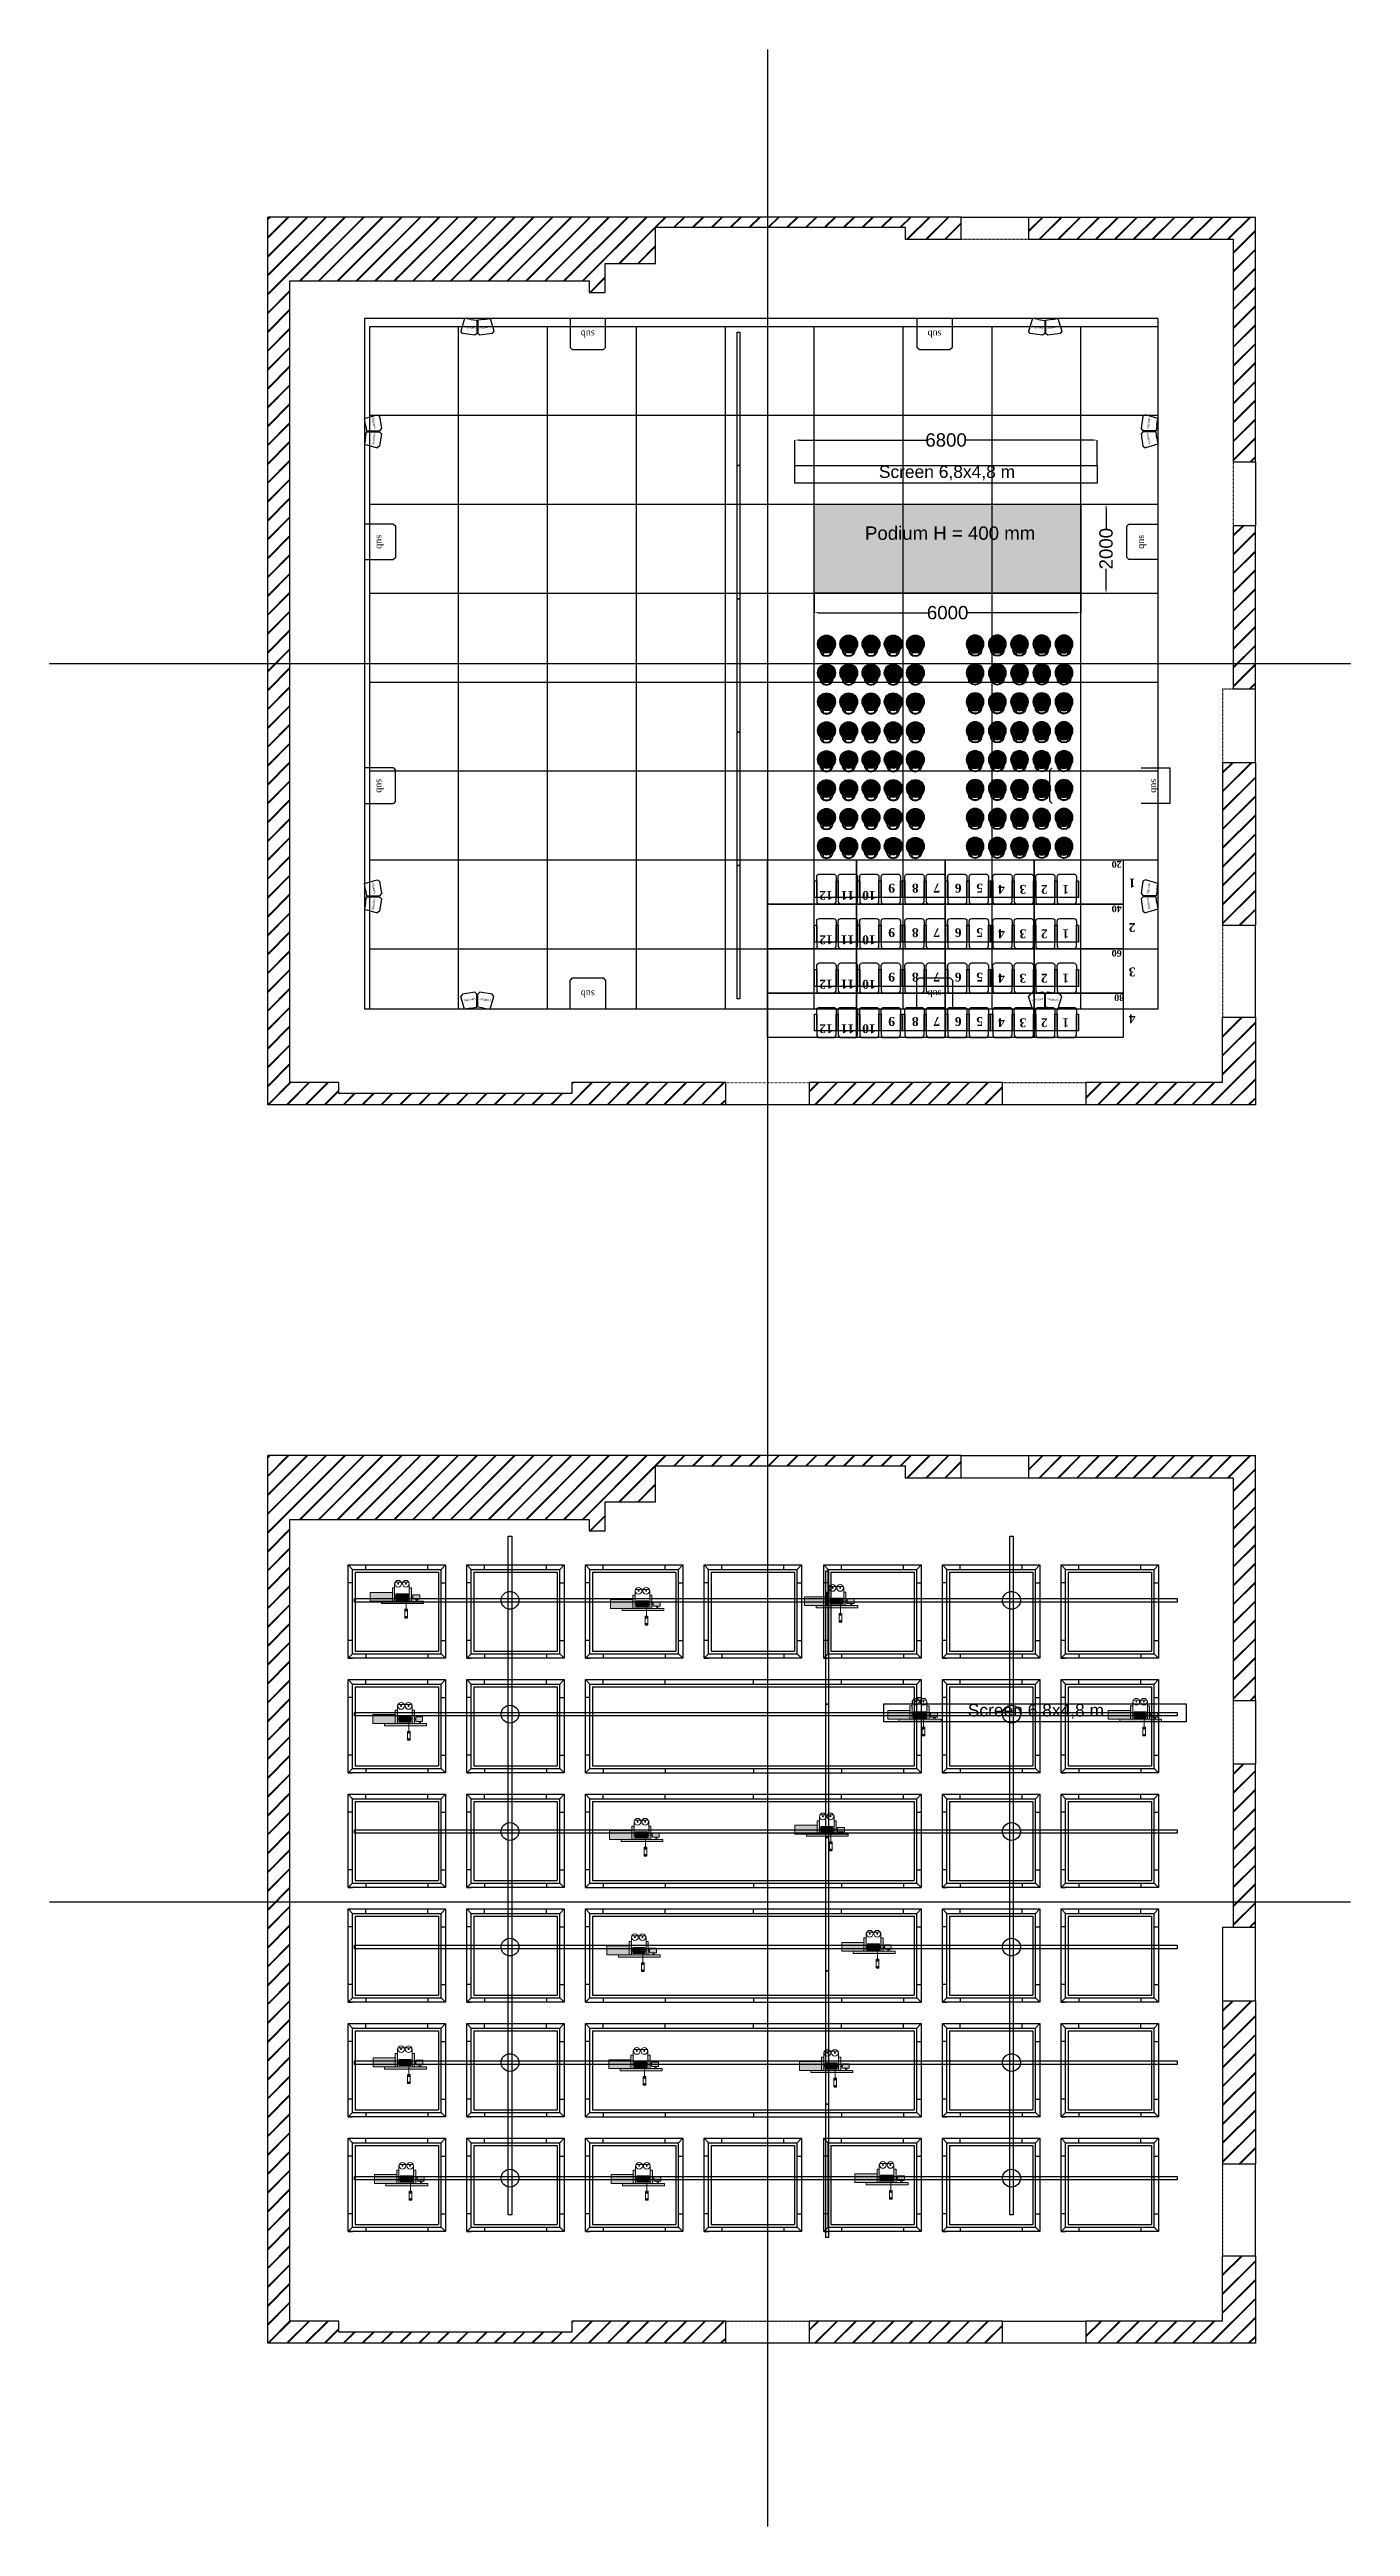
# Model space of a CAD drawing. Header units: millimetres. Extents: x -520232 to 211296, y -156633 to 78411.
# Drawn here: x -494454 to -465189, y -127379 to -71652 of the extents above; entities that cross this region are included whole.
import ezdxf

# ---------------------------------------------------------------- set-up
doc = ezdxf.new("R2010")
doc.units = ezdxf.units.MM
doc.linetypes.add('ACAD_ISO03W100', pattern=[30, 12, -18])
for name, color, linetype in [('Декорации', 10, 'Continuous'), ('Колонки', 10, 'Continuous'), ('Колосники', 7, 'Continuous'), ('Моторы', 7, 'Continuous'), ('Оси', 7, 'Continuous'), ('Партер', 7, 'Continuous'), ('План галлереи', 7, 'Continuous'), ('План планшет1', 7, 'Continuous'), ('Продольный разрез', 7, 'Continuous')]:
    doc.layers.add(name, color=color, linetype=linetype)
doc.layers.add('Сидения и станки', color=7, linetype='Continuous', lineweight=25)
doc.styles.get("Standard").update_dxf_attribs({"font": 'arial.ttf', "height": 300})
doc.linetypes.add('зигзаг', pattern='A,0.00254,-5.08,[131,ltypeshp.shx,S=5.08,R=0,X=-5.08,Y=0],-10.16,[131,ltypeshp.shx,S=5.08,R=180,X=5.08,Y=0],-5.08', length=20.32254)
doc.dimstyles.new('Размеры', dxfattribs={"dimtxt": 300, "dimasz": 100, "dimexe": 0.18, "dimexo": 0.0625, "dimgap": 0.09, "dimtad": 0, "dimdec": 0, "dimzin": 0, "dimdsep": 46, "dimtxsty": 'Standard', "dimcen": 0.09, "dimclrd": 250, "dimclre": 250, "dimclrt": 250, "dimadec": 0, "dimazin": 0, "dimtfac": 1, "dimtdec": 0, "dimtofl": 0, "dimtmove": 0, "dimatfit": 3, "dimfxl": 1, "dimtfillclr": 250, "dimtolj": 1, "dimtzin": 0, "dimarcsym": 0})
pattern_1 = [(45, (-513912.03, -97696.27), (-212.132, 212.132), []), (45, (-513902.03, -97696.27), (-212.132, 212.132), []), (45, (-513892.03, -97696.27), (-212.132, 212.132), [])]
pattern_2 = [(45, (-513912.03, -125559.94), (-212.132, 212.132), []), (45, (-513902.03, -125559.94), (-212.132, 212.132), []), (45, (-513892.03, -125559.94), (-212.132, 212.132), [])]

msp = doc.modelspace()

# ---------------------------------------------------------------- texts
at = {"layer": 'Декорации', "color": 1, "lineweight": 25, "char_height": 280, "attachment_point": 1}
for insert in [(-477686.327, -81010.698), (-475686.327, -108874.366)]:
    msp.add_mtext_dynamic_manual_height_columns('\\pi1888.6;Screen 6,8x4,8 m', width=6800, gutter_width=1500, heights=[0], dxfattribs=dict(at, insert=insert))
at = {"layer": 'Декорации', "color": 18, "lineweight": 25, "true_color": 0x000000, "insert": (-477250.665, -81881.631), "char_height": 300, "attachment_point": 1}
msp.add_mtext_dynamic_manual_height_columns('\\pi3026.1;\\P\\pi1140;Podium H = 400 mm', width=6052.29696, gutter_width=1500, heights=[1926.446], dxfattribs=at)
at = {"layer": 'Колонки'}
for s, width, insert, char_height, attachment_point, rotation in [('{\\fTimes New Roman|b0|i0|c0|p18;sattellite}', 303.76736, (-484870.848, -77900.502), 50, 7, 171.6903534), ('{\\fTimes New Roman|b0|i0|c0|p18;sattellite}', 303.76736, (-484527.967, -77860.901), 50, 7, 188.5545086), ('{\\fTimes New Roman|b0|i0|c0|p18;sub}', 428.52487, (-482188.203, -77971.372), 150, 7, 180), ('{\\fTimes New Roman|b0|i0|c0|p18;sub}', 428.52487, (-474387.736, -77972.554), 150, 7, 180), ('{\\fTimes New Roman|b0|i0|c0|p18;sattellite}', 303.76736, (-472097.115, -77901.684), 50, 7, 171.6903534), ('{\\fTimes New Roman|b0|i0|c0|p18;sattellite}', 303.76736, (-471754.234, -77862.083), 50, 7, 188.5545086), ('{\\fTimes New Roman|b0|i0|c0|p18;sattellite}', 303.76736, (-487208.032, -79937.2), 50, 3, 98.5545086), ('{\\fTimes New Roman|b0|i0|c0|p18;sattellite}', 303.76736, (-469679.117, -79937.2), 50, 1, 261.4454914), ('{\\fTimes New Roman|b0|i0|c0|p18;sattellite}', 303.76736, (-487168.43, -80280.081), 50, 3, 81.6903534), ('{\\fTimes New Roman|b0|i0|c0|p18;sattellite}', 303.76736, (-469718.718, -80280.081), 50, 1, 278.3096466), ('{\\fTimes New Roman|b0|i0|c0|p18;sub}', 428.52487, (-487096.378, -82570.702), 150, 7, 270), ('{\\fTimes New Roman|b0|i0|c0|p18;sub}', 428.52487, (-469790.77, -82570.702), 150, 1, 270), ('{\\fTimes New Roman|b0|i0|c0|p18;sub}', 428.52487, (-487098.743, -88059.169), 150, 7, 270), ('{\\fTimes New Roman|b0|i0|c0|p18;sub}', 428.52487, (-469518.406, -88059.169), 150, 1, 270), ('{\\fTimes New Roman|b0|i0|c0|p18;sattellite}', 303.76736, (-487209.214, -90398.934), 50, 3, 98.5545086), ('{\\fTimes New Roman|b0|i0|c0|p18;sattellite}', 303.76736, (-487169.613, -90741.814), 50, 3, 81.6903534), ('{\\fTimes New Roman|b0|i0|c0|p18;sattellite}', 303.76736, (-469717.536, -90741.814), 50, 1, 278.3096466), ('{\\fTimes New Roman|b0|i0|c0|p18;sattellite}', 303.76736, (-469677.935, -90398.934), 50, 1, 261.4454914), ('{\\fTimes New Roman|b0|i0|c0|p18;sattellite}', 303.76736, (-484870.848, -93041.761), 50, 1, 188.3096466), ('{\\fTimes New Roman|b0|i0|c0|p18;sattellite}', 303.76736, (-484527.967, -93081.362), 50, 1, 171.4454914), ('{\\fTimes New Roman|b0|i0|c0|p18;sub}', 428.52487, (-482188.203, -92970.891), 150, 1, 180), ('{\\fTimes New Roman|b0|i0|c0|p18;sub}', 428.52487, (-474387.736, -92969.709), 150, 1, 180), ('{\\fTimes New Roman|b0|i0|c0|p18;sattellite}', 303.76736, (-472097.115, -93040.579), 50, 1, 188.3096466), ('{\\fTimes New Roman|b0|i0|c0|p18;sattellite}', 303.76736, (-471754.234, -93080.18), 50, 1, 171.4454914)]:
    msp.add_mtext_dynamic_manual_height_columns(s, width=width, gutter_width=2500, heights=[0], dxfattribs=dict(at, insert=insert, char_height=char_height, attachment_point=attachment_point, rotation=rotation))

# ---------------------------------------------------------------- blocks, each defined once
blk = doc.blocks.new('Венский стул Фейк')
at = {"layer": 'Декорации', "lineweight": 25, "true_color": 0x636466}
h = blk.add_hatch(color=251, dxfattribs=at)
h.dxf.hatch_style = 1
h.paths.add_polyline_path([(-458160, -99884, 1), (-457760, -99884, 1)])
h = blk.add_hatch(color=251, dxfattribs=at)
h.dxf.hatch_style = 1
h.paths.add_polyline_path([(-457809, -100016, -0.836365), (-458110, -100016, 0.954595)])
h.paths.add_polyline_path([(-458030, -100071, -0.012189), (-458039, -100067), (-458051, -100111, 0.016844), (-458043, -100117)], flags=17)
h.paths.add_polyline_path([(-457880, -100067, -0.012189), (-457889, -100071), (-457877, -100117, 0.016844), (-457868, -100111)], flags=17)
at = {"layer": 'Декорации', "color": 18, "lineweight": 25, "true_color": 0x000000}
for p, q in [((-458039, -100067), (-458051, -100111)), ((-458030, -100071), (-458043, -100117)), ((-457889, -100071), (-457877, -100117)), ((-457880, -100067), (-457868, -100111))]:
    blk.add_line(p, q, dxfattribs=at)
for radius in [200, 186]:
    blk.add_circle((-457960, -99884), radius, dxfattribs=at)
for centre, radius, start, end in [((-457960, -99989), 153, 190.1842, 349.8158), ((-457960, -100009), 151, 182.6614, 357.3386)]:
    blk.add_arc(centre, radius, start, end, dxfattribs=at)
blk = doc.blocks.new('A$C20D4365F')
at = {"layer": 'Сидения и станки'}
for points in [[(-1231.25, 380), (-1181.25, 380), (-1181.25, 0), (-1231.25, 0)], [(-748.75, 380), (-698.75, 380), (-698.75, 0), (-748.75, 0)], [(-266.25, 380), (-216.25, 380), (-216.25, 0), (-266.25, 0)], [(216.25, 380), (266.25, 380), (266.25, 0), (216.25, 0)], [(698.75, 380), (748.75, 380), (748.75, 0), (698.75, 0)]]:
    blk.add_lwpolyline(points, close=True, dxfattribs=at)
for points in [[(-1121.25, 530), (-808.75, 530, -0.41421356), (-748.75, 470), (-748.75, 0), (-1181.25, 0), (-1181.25, 470, -0.41421356)], [(-748.75, 0), (-1181.25, 0), (-1181.25, -90, 0.41421356), (-1121.25, -150), (-808.75, -150, 0.41421356), (-748.75, -90)], [(-638.75, 530), (-326.25, 530, -0.41421356), (-266.25, 470), (-266.25, 0), (-698.75, 0), (-698.75, 470, -0.41421356)], [(-266.25, 0), (-698.75, 0), (-698.75, -90, 0.41421356), (-638.75, -150), (-326.25, -150, 0.41421356), (-266.25, -90)], [(-156.25, 530), (156.25, 530, -0.41421356), (216.25, 470), (216.25, 0), (-216.25, 0), (-216.25, 470, -0.41421356)], [(216.25, 0), (-216.25, 0), (-216.25, -90, 0.41421356), (-156.25, -150), (156.25, -150, 0.41421356), (216.25, -90)], [(326.25, 530), (638.75, 530, -0.41421356), (698.75, 470), (698.75, 0), (266.25, 0), (266.25, 470, -0.41421356)], [(698.75, 0), (266.25, 0), (266.25, -90, 0.41421356), (326.25, -150), (638.75, -150, 0.41421356), (698.75, -90)]]:
    blk.add_lwpolyline(points, format="xyb", close=True, dxfattribs=at)
blk = doc.blocks.new('Партер 4х12')
at = {"layer": 'Партер'}
for points in [[(-471058, -97098), (-471058, -98098), (-473058, -98098), (-473058, -97098), (-471058, -97098)], [(-469058, -97098), (-469058, -98098), (-471058, -98098), (-471058, -97098), (-469058, -97098)], [(-467058, -97098), (-467058, -98098), (-469058, -98098), (-469058, -97098), (-467058, -97098)], [(-465058, -97098), (-465058, -98098), (-467058, -98098), (-467058, -97098), (-465058, -97098)], [(-471058, -98098), (-471058, -99098), (-473058, -99098), (-473058, -98098), (-471058, -98098)], [(-469058, -98098), (-469058, -99098), (-471058, -99098), (-471058, -98098), (-469058, -98098)], [(-467058, -98098), (-467058, -99098), (-469058, -99098), (-469058, -98098), (-467058, -98098)], [(-465058, -98098), (-465058, -99098), (-467058, -99098), (-467058, -98098), (-465058, -98098)], [(-471058, -99098), (-471058, -100098), (-473058, -100098), (-473058, -99098), (-471058, -99098)], [(-469058, -99098), (-469058, -100098), (-471058, -100098), (-471058, -99098), (-469058, -99098)], [(-467058, -99098), (-467058, -100098), (-469058, -100098), (-469058, -99098), (-467058, -99098)], [(-465058, -99098), (-465058, -100098), (-467058, -100098), (-467058, -99098), (-465058, -99098)], [(-471058, -100098), (-471058, -101098), (-473058, -101098), (-473058, -100098), (-471058, -100098)], [(-469058, -100098), (-469058, -101098), (-471058, -101098), (-471058, -100098), (-469058, -100098)], [(-467058, -100098), (-467058, -101098), (-469058, -101098), (-469058, -100098), (-467058, -100098)], [(-465058, -100098), (-465058, -101098), (-467058, -101098), (-467058, -100098), (-465058, -100098)]]:
    blk.add_lwpolyline(points, dxfattribs=at)
for p in [(-470767, -97948), (-468787, -97948), (-466807, -97948), (-470767, -98948), (-468787, -98948), (-466807, -98948), (-470767, -99948), (-468787, -99948), (-466807, -99948), (-470767, -100948), (-468787, -100948), (-466807, -100948)]:
    blk.add_blockref('A$C20D4365F', p, dxfattribs=at)
at = {"layer": 'Партер', "color": 0, "char_height": 150, "width": 439.44, "attachment_point": 4, "rotation": 180}
for s, insert in [('{\\fTimes New Roman|b1|i0|c204|p18; 20}', (-465032, -97200)), ('{\\fTimes New Roman|b1|i0|c204|p18; 40}', (-465032, -98200)), ('{\\fTimes New Roman|b1|i0|c204|p18; 60}', (-465032, -99200)), ('{\\fTimes New Roman|b1|i0|c204|p18;80}', (-465032, -100200))]:
    blk.add_mtext(s, dxfattribs=dict(at, insert=insert))
at = {"layer": 'Партер', "color": 5, "char_height": 200, "width": 500.97, "attachment_point": 4, "rotation": 180}
for s, insert in [('{\\fTimes New Roman|b1|i0|c204|p18;  1}', (-464629, -97620)), ('{\\fTimes New Roman|b1|i0|c204|p18;  2}', (-464629, -98620)), ('{\\fTimes New Roman|b1|i0|c204|p18;  3}', (-464629, -99620)), ('{\\fTimes New Roman|b1|i0|c204|p18;  4}', (-464629, -100674))]:
    blk.add_mtext(s, dxfattribs=dict(at, insert=insert))
at = {"layer": 'Партер', "color": 3, "char_height": 200, "width": 382.45, "attachment_point": 4, "rotation": 180}
for s, insert in [('{\\fTimes New Roman|b1|i0|c204|p18;  12}', (-471590, -97897)), ('{\\fTimes New Roman|b1|i0|c204|p18;  11}', (-471107, -97897)), ('{\\fTimes New Roman|b1|i0|c204|p18;  10}', (-470625, -97897)), ('{\\fTimes New Roman|b1|i0|c204|p18;  9}', (-470038, -97736)), ('{\\fTimes New Roman|b1|i0|c204|p18;  8}', (-469506, -97736)), ('{\\fTimes New Roman|b1|i0|c204|p18;  7}', (-469023, -97736)), ('{\\fTimes New Roman|b1|i0|c204|p18;  6}', (-468541, -97736)), ('{\\fTimes New Roman|b1|i0|c204|p18;  5}', (-468058, -97736)), ('{\\fTimes New Roman|b1|i0|c204|p18;  4}', (-467569, -97762)), ('{\\fTimes New Roman|b1|i0|c204|p18;  3}', (-467087, -97762)), ('{\\fTimes New Roman|b1|i0|c204|p18;  2}', (-466604, -97762)), ('{\\fTimes New Roman|b1|i0|c204|p18;  1}', (-466122, -97762)), ('{\\fTimes New Roman|b1|i0|c204|p18;  9}', (-470038, -98736)), ('{\\fTimes New Roman|b1|i0|c204|p18;  8}', (-469506, -98736)), ('{\\fTimes New Roman|b1|i0|c204|p18;  7}', (-469023, -98736)), ('{\\fTimes New Roman|b1|i0|c204|p18;  6}', (-468541, -98736)), ('{\\fTimes New Roman|b1|i0|c204|p18;  5}', (-468058, -98736)), ('{\\fTimes New Roman|b1|i0|c204|p18;  12}', (-471590, -98897)), ('{\\fTimes New Roman|b1|i0|c204|p18;  11}', (-471107, -98897)), ('{\\fTimes New Roman|b1|i0|c204|p18;  10}', (-470625, -98897)), ('{\\fTimes New Roman|b1|i0|c204|p18;  4}', (-467569, -98762)), ('{\\fTimes New Roman|b1|i0|c204|p18;  3}', (-467087, -98762)), ('{\\fTimes New Roman|b1|i0|c204|p18;  2}', (-466604, -98762)), ('{\\fTimes New Roman|b1|i0|c204|p18;  1}', (-466122, -98762)), ('{\\fTimes New Roman|b1|i0|c204|p18;  9}', (-470038, -99736)), ('{\\fTimes New Roman|b1|i0|c204|p18;  8}', (-469506, -99736)), ('{\\fTimes New Roman|b1|i0|c204|p18;  7}', (-469023, -99736)), ('{\\fTimes New Roman|b1|i0|c204|p18;  6}', (-468541, -99736)), ('{\\fTimes New Roman|b1|i0|c204|p18;  5}', (-468058, -99736)), ('{\\fTimes New Roman|b1|i0|c204|p18;  4}', (-467569, -99762)), ('{\\fTimes New Roman|b1|i0|c204|p18;  3}', (-467087, -99762)), ('{\\fTimes New Roman|b1|i0|c204|p18;  2}', (-466604, -99762)), ('{\\fTimes New Roman|b1|i0|c204|p18;  1}', (-466122, -99762)), ('{\\fTimes New Roman|b1|i0|c204|p18;  12}', (-471590, -99897)), ('{\\fTimes New Roman|b1|i0|c204|p18;  11}', (-471107, -99897)), ('{\\fTimes New Roman|b1|i0|c204|p18;  10}', (-470625, -99897)), ('{\\fTimes New Roman|b1|i0|c204|p18;  12}', (-471590, -100897)), ('{\\fTimes New Roman|b1|i0|c204|p18;  11}', (-471107, -100897)), ('{\\fTimes New Roman|b1|i0|c204|p18;  10}', (-470625, -100897)), ('{\\fTimes New Roman|b1|i0|c204|p18;  9}', (-470038, -100736)), ('{\\fTimes New Roman|b1|i0|c204|p18;  8}', (-469506, -100736)), ('{\\fTimes New Roman|b1|i0|c204|p18;  7}', (-469023, -100736)), ('{\\fTimes New Roman|b1|i0|c204|p18;  6}', (-468541, -100736)), ('{\\fTimes New Roman|b1|i0|c204|p18;  5}', (-468058, -100736)), ('{\\fTimes New Roman|b1|i0|c204|p18;  4}', (-467569, -100762)), ('{\\fTimes New Roman|b1|i0|c204|p18;  3}', (-467087, -100762)), ('{\\fTimes New Roman|b1|i0|c204|p18;  2}', (-466604, -100762)), ('{\\fTimes New Roman|b1|i0|c204|p18;  1}', (-466122, -100762))]:
    blk.add_mtext(s, dxfattribs=dict(at, insert=insert))
blk = doc.blocks.new('*D128')
at = {"layer": 'Defpoints', "color": 0, "lineweight": 25, "transparency": 16777216}
for p in [(-471251, -81882), (-471251, -83882), (-470686, -83882)]:
    blk.add_point(p, dxfattribs=at)
at = {"layer": 'Декорации', "color": 250, "lineweight": -2, "transparency": 16777216}
for p, q in [((-471251, -81882), (-470686, -81882)), ((-470686, -81982), (-470686, -82432)), ((-470686, -83782), (-470686, -83332)), ((-471251, -83882), (-470686, -83882))]:
    blk.add_line(p, q, dxfattribs=at)
at = {"layer": 'Декорации', "color": 250, "lineweight": 25, "transparency": 16777216}
for points in [[(-470703, -81982), (-470669, -81982), (-470686, -81882)], [(-470703, -83782), (-470669, -83782), (-470686, -83882)]]:
    blk.add_solid(points, dxfattribs=at)
at = {"layer": 'Декорации', "color": 250, "lineweight": 25, "transparency": 16777216, "insert": (-470686, -82882), "char_height": 300, "attachment_point": 5, "rotation": 90}
blk.add_mtext('\\A1;2000', dxfattribs=at)
blk = doc.blocks.new('*D129')
at = {"layer": 'Defpoints', "color": 0, "lineweight": 25, "transparency": 16777216}
for p in [(-477251, -83882), (-471251, -83882), (-471251, -84323)]:
    blk.add_point(p, dxfattribs=at)
at = {"layer": 'Декорации', "color": 250, "lineweight": -2, "transparency": 16777216}
for p, q in [((-477251, -83882), (-477251, -84323)), ((-471251, -83882), (-471251, -84323)), ((-477151, -84323), (-474699, -84323)), ((-471351, -84323), (-473802, -84323))]:
    blk.add_line(p, q, dxfattribs=at)
at = {"layer": 'Декорации', "color": 250, "lineweight": 25, "transparency": 16777216}
for points in [[(-477151, -84306), (-477151, -84340), (-477251, -84323)], [(-471351, -84306), (-471351, -84340), (-471251, -84323)]]:
    blk.add_solid(points, dxfattribs=at)
at = {"layer": 'Декорации', "color": 250, "lineweight": 25, "transparency": 16777216, "insert": (-474251, -84323), "char_height": 300, "attachment_point": 5}
blk.add_mtext('\\A1;6000', dxfattribs=at)
blk = doc.blocks.new('*D130')
at = {"layer": 'Defpoints', "color": 0, "lineweight": 25, "transparency": 16777216}
for p in [(-470886, -80438), (-477686, -81011), (-470886, -81011)]:
    blk.add_point(p, dxfattribs=at)
at = {"layer": 'Декорации', "color": 250, "lineweight": -2, "transparency": 16777216}
for p, q in [((-477686, -81011), (-477686, -80438)), ((-477586, -80438), (-474735, -80438)), ((-470986, -80438), (-473838, -80438)), ((-470886, -81011), (-470886, -80438))]:
    blk.add_line(p, q, dxfattribs=at)
at = {"layer": 'Декорации', "color": 250, "lineweight": 25, "transparency": 16777216}
for points in [[(-477586, -80422), (-477586, -80455), (-477686, -80438)], [(-470986, -80422), (-470986, -80455), (-470886, -80438)]]:
    blk.add_solid(points, dxfattribs=at)
at = {"layer": 'Декорации', "color": 250, "lineweight": 25, "transparency": 16777216, "insert": (-474286, -80438), "char_height": 300, "attachment_point": 5}
blk.add_mtext('\\A1;6800', dxfattribs=at)
blk = doc.blocks.new('Лебедка большого зала')
at = {"layer": 'Продольный разрез', "lineweight": 13, "true_color": 0xc7c8ca}
h = blk.add_hatch(color=9, dxfattribs=at)
h.dxf.hatch_style = 1
h.paths.add_polyline_path([(21088, 35298), (20588, 35298), (20588, 35098), (21088, 35098)])
h.paths.add_polyline_path([(21705, 35246), (21549, 35246), (21549, 35146), (21705, 35146)])
at = {"layer": 'Продольный разрез', "lineweight": 13, "true_color": 0x636466}
h = blk.add_hatch(color=251, dxfattribs=at)
h.dxf.hatch_style = 1
h.paths.add_polyline_path([(21138, 35398), (21088, 35398), (21088, 35298), (21088, 35098), (21138, 35098)])
h.paths.add_polyline_path([(21518, 35398), (21468, 35398), (21468, 35098), (21518, 35098)])
h.paths.add_polyline_path([(21788, 35098), (21518, 35098), (21468, 35098), (21138, 35098), (21088, 35098), (20846, 35098), (20846, 35048), (21788, 35048)])
h.paths.add_polyline_path([(21654, 35146), (21625, 35146), (21625, 35098), (21654, 35098)])
at = {"layer": 'Продольный разрез', "lineweight": 13}
h = blk.add_hatch(dxfattribs=at)
h.set_pattern_fill('GOST_WOOD', color=256, scale=5)
h.set_pattern_definition([(90, (-784.154, -3097.286), (30, -2e-15), [50, -10]), (90, (-774.154, -3107.286), (30, -2e-15), [30, -7.5, 15, -7.5]), (90, (-764.154, -3122.286), (30, -2e-15), [50, -10])])
h.paths.add_polyline_path([(21441, 35266), (21169, 35266), (21169, 35126), (21441, 35126)])
for p, q in [((20588, 35098), (20588, 35298)), ((20588, 35298), (21088, 35298)), ((21088, 35298), (21088, 35398)), ((21088, 35398), (21138, 35398)), ((21088, 35298), (21088, 35098)), ((21138, 35098), (21138, 35497)), ((21169, 35213), (21138, 35213)), ((21169, 35183), (21138, 35183)), ((21168, 35527), (21438, 35527)), ((21169, 35126), (21169, 35266)), ((21169, 35266), (21441, 35266)), ((21441, 35126), (21169, 35126)), ((21395, 35126), (21395, 34922)), ((21441, 35266), (21441, 35126)), ((21468, 35213), (21441, 35213)), ((21468, 35183), (21441, 35183)), ((21468, 35497), (21468, 35098)), ((21468, 35398), (21518, 35398)), ((21518, 35398), (21518, 35098)), ((21549, 35213), (21518, 35213)), ((21549, 35183), (21518, 35183)), ((21549, 35146), (21549, 35246)), ((21549, 35246), (21705, 35246)), ((21705, 35146), (21549, 35146)), ((21625, 35098), (21625, 35146)), ((21625, 35146), (21654, 35146)), ((21654, 35146), (21654, 35098)), ((21705, 35246), (21705, 35146)), ((21088, 35098), (20588, 35098)), ((20846, 35098), (20846, 35048)), ((20846, 35048), (21788, 35048)), ((21088, 35098), (21138, 35098)), ((21468, 35098), (21138, 35098)), ((21365, 34912), (21365, 34732)), ((21415, 34922), (21375, 34922)), ((21375, 34722), (21415, 34722)), ((21425, 34732), (21425, 34912)), ((21518, 35098), (21468, 35098)), ((21788, 35098), (21518, 35098)), ((21788, 35048), (21788, 35098))]:
    blk.add_line(p, q, dxfattribs=at)
for centre, radius in [((21219, 35494), 75), ((21219, 35494), 10), ((21389, 35494), 75), ((21389, 35494), 10), ((21395, 34889), 10.8), ((21395, 34748), 10.8)]:
    blk.add_circle(centre, radius, dxfattribs=at)
for centre, radius, start, end in [((21168, 35497), 30, 90, 180), ((21438, 35497), 30, 0, 90), ((21375, 34912), 10, 90, 180), ((21375, 34732), 10, 180, 270), ((21415, 34912), 10, 0, 90), ((21415, 34732), 10, 270, 0)]:
    blk.add_arc(centre, radius, start, end, dxfattribs=at)

# ---------------------------------------------------------------- dimensions: what is measured, and where the dimension line sits
at = {"layer": 'Декорации', "color": 18, "lineweight": 25, "true_color": 0x000000}
for base, p1, p2, picture, middle in [((-470886.327, -80438.356), (-477686.327, -81010.698), (-470886.327, -81010.698), '*D130', (-474286.327, -80438.356)), ((-471250.665, -84322.836), (-477250.665, -83881.631), (-471250.665, -83881.631), '*D129', (-474250.665, -84322.836))]:
    dim = msp.add_linear_dim(base=base, p1=p1, p2=p2, dimstyle='Размеры', dxfattribs=at)
    dim.commit()
    dim.dimension.update_dxf_attribs({"geometry": picture, "text_midpoint": middle})
dim = msp.add_linear_dim(base=(-470686.063, -83881.631), p1=(-471250.665, -81881.631), p2=(-471250.665, -83881.631), angle=90, dimstyle='Размеры', dxfattribs=at)
dim.commit()
dim.dimension.update_dxf_attribs({"geometry": '*D128', "text_midpoint": (-470686.063, -82881.631)})

# ---------------------------------------------------------------- hatches: boundary and pattern name
at = {"layer": 'Декорации', "lineweight": 25, "transparency": 33554559}
h = msp.add_hatch(color=5, dxfattribs=at)
h.dxf.hatch_style = 1
h.paths.add_polyline_path([(-471250.665, -81881.631), (-477250.665, -81881.631), (-477250.665, -83881.631), (-471250.665, -83881.631)])
at = {"layer": 'План планшет1'}
h = msp.add_hatch(dxfattribs=at)
h.set_pattern_fill('JIS_RC_30', color=254, scale=10, style=0)
h.set_pattern_definition(pattern_1)
h.paths.add_polyline_path([(-473945.665, -75419.631), (-489545.665, -75419.631), (-489545.665, -95394.631), (-467325.665, -95394.631), (-467325.665, -93423.631), (-468063.665, -93423.631), (-468063.665, -94894.631), (-471139.665, -94894.631), (-471139.665, -95394.631), (-473016.665, -95394.631), (-473016.665, -94894.631), (-477364.665, -94894.631), (-477364.665, -95394.631), (-479243.665, -95394.631), (-479243.665, -94894.631), (-482701.665, -94894.631), (-482701.665, -95141.631), (-487944.665, -95141.631), (-487944.665, -94894.631), (-489045.665, -94894.631), (-489045.665, -76856.631), (-482312.665, -76856.631), (-482312.665, -77116.631), (-481953.665, -77116.631), (-481953.665, -76462.631), (-480821.665, -76462.631), (-480821.665, -75651.631), (-475205.665, -75651.631), (-475205.665, -75919.631), (-473945.665, -75919.631)])
h = msp.add_hatch(dxfattribs=at)
h.set_pattern_fill('JIS_RC_30', color=254, scale=10, style=0)
h.set_pattern_definition(pattern_1)
h.paths.add_polyline_path([(-472433.665, -75419.631), (-472433.665, -75919.631), (-467825.665, -75919.631), (-467825.665, -80930.631), (-467325.665, -80930.631), (-467325.665, -75419.631)])
h = msp.add_hatch(dxfattribs=at)
h.set_pattern_fill('JIS_RC_30', color=254, scale=10, style=0)
h.set_pattern_definition(pattern_1)
h.paths.add_polyline_path([(-467325.665, -86035.631), (-467325.665, -82365.631), (-467825.665, -82365.631), (-467825.665, -86035.631)])
h = msp.add_hatch(dxfattribs=at)
h.set_pattern_fill('JIS_RC_30', color=254, scale=10, style=0)
h.set_pattern_definition(pattern_1)
h.paths.add_polyline_path([(-468063.665, -87689.631), (-467325.665, -87689.631), (-467325.665, -91354.631), (-468063.665, -91354.631)])
h = msp.add_hatch(dxfattribs=at)
h.set_pattern_fill('JIS_RC_30', color=254, scale=10, style=0)
h.set_pattern_definition(pattern_2)
h.paths.add_polyline_path([(-473945.665, -103283.299), (-489545.665, -103283.299), (-489545.665, -123258.299), (-467325.665, -123258.299), (-467325.665, -121287.299), (-468063.665, -121287.299), (-468063.665, -122758.299), (-471139.665, -122758.299), (-471139.665, -123258.299), (-473016.665, -123258.299), (-473016.665, -122758.299), (-477364.665, -122758.299), (-477364.665, -123258.299), (-479243.665, -123258.299), (-479243.665, -122758.299), (-482701.665, -122758.299), (-482701.665, -123005.299), (-487944.665, -123005.299), (-487944.665, -122758.299), (-489045.665, -122758.299), (-489045.665, -104720.299), (-482312.665, -104720.299), (-482312.665, -104980.299), (-481953.665, -104980.299), (-481953.665, -104326.299), (-480821.665, -104326.299), (-480821.665, -103515.299), (-475205.665, -103515.299), (-475205.665, -103783.299), (-473945.665, -103783.299)])
h = msp.add_hatch(dxfattribs=at)
h.set_pattern_fill('JIS_RC_30', color=254, scale=10, style=0)
h.set_pattern_definition(pattern_2)
h.paths.add_polyline_path([(-472433.665, -103283.299), (-472433.665, -103783.299), (-467825.665, -103783.299), (-467825.665, -108794.299), (-467325.665, -108794.299), (-467325.665, -103283.299)])
h = msp.add_hatch(dxfattribs=at)
h.set_pattern_fill('JIS_RC_30', color=254, scale=10, style=0)
h.set_pattern_definition(pattern_2)
h.paths.add_polyline_path([(-467325.665, -113899.299), (-467325.665, -110229.299), (-467825.665, -110229.299), (-467825.665, -113899.299)])
h = msp.add_hatch(dxfattribs=at)
h.set_pattern_fill('JIS_RC_30', color=254, scale=10, style=0)
h.set_pattern_definition(pattern_2)
h.paths.add_polyline_path([(-468063.665, -115553.299), (-467325.665, -115553.299), (-467325.665, -119218.299), (-468063.665, -119218.299)])

# ---------------------------------------------------------------- linework, layer by layer
at = {"lineweight": 20}
msp.add_lwpolyline([(-482312.665, -104980.299), (-482312.665, -104720.299), (-489045.665, -104720.299), (-489045.665, -122758.299), (-487944.665, -122758.299), (-487944.665, -123005.299), (-482701.665, -123005.299), (-482701.665, -122758.299), (-468063.665, -122758.299), (-468063.665, -113899.299), (-467825.665, -113899.299), (-467825.665, -103783.299), (-475205.665, -103783.299), (-475205.665, -103515.299), (-480821.665, -103515.299), (-480821.665, -104326.299), (-481953.665, -104326.299), (-481953.665, -104980.299), (-482312.665, -104980.299)], dxfattribs=at)
at = {"layer": 'Декорации', "color": 5, "lineweight": 25}
for points in [[(-478988.263, -78012.701), (-478928.263, -78012.701), (-478928.263, -81012.701), (-478988.263, -81012.701), (-478988.263, -78012.701), (-478928.263, -78012.701)], [(-478988.263, -81012.701), (-478928.263, -81012.701), (-478928.263, -84012.701), (-478988.263, -84012.701), (-478988.263, -81012.701), (-478928.263, -81012.701)], [(-478988.263, -84012.701), (-478928.263, -84012.701), (-478928.263, -87012.701), (-478988.263, -87012.701), (-478988.263, -84012.701), (-478928.263, -84012.701)], [(-478988.263, -87012.701), (-478928.263, -87012.701), (-478928.263, -90012.701), (-478988.263, -90012.701), (-478988.263, -87012.701), (-478928.263, -87012.701)], [(-478988.263, -90012.701), (-478928.263, -90012.701), (-478928.263, -93012.701), (-478988.263, -93012.701), (-478988.263, -90012.701), (-478928.263, -90012.701)], [(-476988.263, -105876.369), (-476928.263, -105876.369), (-476928.263, -108876.369), (-476988.263, -108876.369), (-476988.263, -105876.369), (-476928.263, -105876.369)], [(-476988.263, -108876.369), (-476928.263, -108876.369), (-476928.263, -111876.369), (-476988.263, -111876.369), (-476988.263, -108876.369), (-476928.263, -108876.369)], [(-476988.263, -111876.369), (-476928.263, -111876.369), (-476928.263, -114876.369), (-476988.263, -114876.369), (-476988.263, -111876.369), (-476928.263, -111876.369)], [(-476988.263, -114876.369), (-476928.263, -114876.369), (-476928.263, -117876.369), (-476988.263, -117876.369), (-476988.263, -114876.369), (-476928.263, -114876.369)], [(-476988.263, -117876.369), (-476928.263, -117876.369), (-476928.263, -120876.369), (-476988.263, -120876.369), (-476988.263, -117876.369), (-476928.263, -117876.369)]]:
    msp.add_lwpolyline(points, dxfattribs=at)
at = {"layer": 'Декорации', "color": 1, "linetype": 'зигзаг', "lineweight": 25, "ltscale": 20}
for points in [[(-478928.263, -78012.701), (-478928.263, -93012.701)], [(-476928.263, -105876.369), (-476928.263, -120876.369)]]:
    msp.add_lwpolyline(points, dxfattribs=at)
at = {"layer": 'Декорации', "color": 1, "lineweight": 25}
for points in [[(-477686.327, -81010.698), (-470886.327, -81010.698), (-470886.327, -81410.698), (-477686.327, -81410.698), (-477686.327, -81010.698)], [(-475686.327, -108874.366), (-468886.327, -108874.366), (-468886.327, -109274.366), (-475686.327, -109274.366), (-475686.327, -108874.366)]]:
    msp.add_lwpolyline(points, dxfattribs=at)
at = {"layer": 'Декорации', "color": 18, "lineweight": 25, "true_color": 0x000000}
msp.add_lwpolyline([(-477250.665, -81881.631), (-471250.665, -81881.631), (-471250.665, -83881.631), (-477250.665, -83881.631), (-477250.665, -81881.631)], dxfattribs=at)
at = {"layer": 'Колонки'}
for p, q in [((-485117.665, -77703.631), (-485201.931, -77984.939)), ((-485166.803, -78040.062), (-485201.931, -77984.939)), ((-484979.135, -77723.865), (-485117.665, -77703.631)), ((-484979.135, -77723.865), (-484840.605, -77744.098)), ((-484840.605, -77744.098), (-484840.317, -78037.755)), ((-484682.841, -77723.274), (-484821.283, -77744.099)), ((-484821.283, -77744.099), (-484820.317, -78037.755)), ((-484682.841, -77723.274), (-484544.399, -77702.449)), ((-484544.399, -77702.449), (-484458.932, -77983.394)), ((-484458.932, -77983.394), (-484493.823, -78038.667)), ((-481944.399, -77702.449), (-482744.399, -77702.449)), ((-482744.399, -77702.449), (-482744.399, -78352.449)), ((-481944.399, -78352.449), (-481944.399, -77702.449)), ((-474143.932, -77703.631), (-474943.932, -77703.631)), ((-474943.932, -77703.631), (-474943.932, -78353.631)), ((-474143.932, -78353.631), (-474143.932, -77703.631)), ((-472343.932, -77704.814), (-472428.197, -77986.121)), ((-472393.07, -78041.244), (-472428.197, -77986.121)), ((-472205.402, -77725.047), (-472343.932, -77704.814)), ((-472205.402, -77725.047), (-472066.872, -77745.28)), ((-472066.872, -77745.28), (-472066.584, -78038.937)), ((-471909.108, -77724.457), (-472047.55, -77745.282)), ((-472047.55, -77745.282), (-472046.584, -78038.937)), ((-471909.108, -77724.457), (-471770.665, -77703.631)), ((-471770.665, -77703.631), (-471685.199, -77984.576)), ((-471685.199, -77984.576), (-471720.09, -78039.849)), ((-484889.743, -78080.528), (-485166.803, -78040.062)), ((-484840.317, -78037.755), (-484889.743, -78080.528)), ((-484770.708, -78080.317), (-484820.317, -78037.755)), ((-484493.823, -78038.667), (-484770.708, -78080.317)), ((-482694.399, -78402.449), (-482744.399, -78352.449)), ((-482694.399, -78402.449), (-481994.399, -78402.449)), ((-481944.399, -78352.449), (-481994.399, -78402.449)), ((-474893.932, -78403.631), (-474943.932, -78353.631)), ((-474893.932, -78403.631), (-474193.932, -78403.631)), ((-474143.932, -78353.631), (-474193.932, -78403.631)), ((-472116.01, -78081.711), (-472393.07, -78041.244)), ((-472066.584, -78038.937), (-472116.01, -78081.711)), ((-471996.975, -78081.499), (-472046.584, -78038.937)), ((-471720.09, -78039.849), (-471996.975, -78081.499)), ((-487366.483, -79953.631), (-487085.539, -79868.165)), ((-487345.658, -80092.074), (-487366.483, -79953.631)), ((-487345.658, -80092.074), (-487324.833, -80230.516)), ((-487324.833, -80230.516), (-487031.178, -80229.55)), ((-487085.539, -79868.165), (-487030.266, -79903.056)), ((-486988.616, -80179.941), (-487031.178, -80229.55)), ((-487030.266, -79903.056), (-486988.616, -80179.941)), ((-469856.883, -79903.056), (-469898.533, -80179.941)), ((-469898.533, -80179.941), (-469855.971, -80229.55)), ((-469801.61, -79868.165), (-469856.883, -79903.056)), ((-469562.315, -80230.516), (-469855.971, -80229.55)), ((-469520.665, -79953.631), (-469801.61, -79868.165)), ((-469541.49, -80092.074), (-469562.315, -80230.516)), ((-469541.49, -80092.074), (-469520.665, -79953.631)), ((-487345.068, -80388.368), (-487365.301, -80526.898)), ((-487365.301, -80526.898), (-487083.994, -80611.164)), ((-487345.068, -80388.368), (-487324.835, -80249.838)), ((-487324.835, -80249.838), (-487031.178, -80249.55)), ((-487028.87, -80576.036), (-487083.994, -80611.164)), ((-487031.178, -80249.55), (-486988.404, -80298.976)), ((-486988.404, -80298.976), (-487028.87, -80576.036)), ((-469855.971, -80249.55), (-469898.745, -80298.976)), ((-469898.745, -80298.976), (-469858.278, -80576.036)), ((-469858.278, -80576.036), (-469803.155, -80611.164)), ((-469562.314, -80249.838), (-469855.971, -80249.55)), ((-469521.848, -80526.898), (-469803.155, -80611.164)), ((-469542.081, -80388.368), (-469562.314, -80249.838)), ((-469542.081, -80388.368), (-469521.848, -80526.898)), ((-487365.301, -82326.898), (-487365.301, -83126.898)), ((-486715.301, -82326.898), (-487365.301, -82326.898)), ((-486715.301, -82326.898), (-486665.301, -82376.898)), ((-486665.301, -83076.898), (-486665.301, -82376.898)), ((-470171.848, -82326.898), (-470221.848, -82376.898)), ((-470221.848, -83076.898), (-470221.848, -82376.898)), ((-470171.848, -82326.898), (-469521.848, -82326.898)), ((-469521.848, -82326.898), (-469521.848, -83126.898)), ((-487365.301, -83126.898), (-486715.301, -83126.898)), ((-486665.301, -83076.898), (-486715.301, -83126.898)), ((-470221.848, -83076.898), (-470171.848, -83126.898)), ((-469521.848, -83126.898), (-470171.848, -83126.898)), ((-487367.665, -87815.365), (-487367.665, -88615.365)), ((-486717.665, -87815.365), (-487367.665, -87815.365)), ((-486717.665, -87815.365), (-486667.665, -87865.365)), ((-486667.665, -88565.365), (-486667.665, -87865.365)), ((-471899.483, -87815.365), (-471949.483, -87865.365)), ((-471949.483, -88565.365), (-471949.483, -87865.365)), ((-469899.483, -87815.365), (-469249.483, -87815.365)), ((-469249.483, -87815.365), (-469249.483, -88615.365)), ((-486667.665, -88565.365), (-486717.665, -88615.365)), ((-471949.483, -88565.365), (-471899.483, -88615.365)), ((-487367.665, -88615.365), (-486717.665, -88615.365)), ((-469249.483, -88615.365), (-469899.483, -88615.365)), ((-487367.665, -90415.365), (-487086.721, -90329.898)), ((-487346.84, -90553.807), (-487367.665, -90415.365)), ((-487346.84, -90553.807), (-487326.015, -90692.25)), ((-487346.25, -90850.101), (-487326.017, -90711.571)), ((-487326.017, -90711.571), (-487032.36, -90711.283)), ((-487326.015, -90692.25), (-487032.36, -90691.283)), ((-487086.721, -90329.898), (-487031.448, -90364.79)), ((-486989.798, -90641.674), (-487032.36, -90691.283)), ((-487032.36, -90711.283), (-486989.586, -90760.709)), ((-487031.448, -90364.79), (-486989.798, -90641.674)), ((-486989.586, -90760.709), (-487030.053, -91037.769)), ((-469854.788, -90711.283), (-469897.562, -90760.709)), ((-469897.562, -90760.709), (-469857.096, -91037.769)), ((-469855.701, -90364.79), (-469897.351, -90641.674)), ((-469897.351, -90641.674), (-469854.788, -90691.283)), ((-469800.428, -90329.898), (-469855.701, -90364.79)), ((-469561.133, -90692.25), (-469854.788, -90691.283)), ((-469561.132, -90711.571), (-469854.788, -90711.283)), ((-469519.483, -90415.365), (-469800.428, -90329.898)), ((-469540.308, -90553.807), (-469561.133, -90692.25)), ((-469540.899, -90850.101), (-469561.132, -90711.571)), ((-469540.308, -90553.807), (-469519.483, -90415.365)), ((-487346.25, -90850.101), (-487366.483, -90988.631)), ((-487366.483, -90988.631), (-487085.176, -91072.897)), ((-487030.053, -91037.769), (-487085.176, -91072.897)), ((-469857.096, -91037.769), (-469801.972, -91072.897)), ((-469520.665, -90988.631), (-469801.972, -91072.897)), ((-469540.899, -90850.101), (-469520.665, -90988.631)), ((-485166.803, -92902.201), (-485201.931, -92957.324)), ((-485117.665, -93238.631), (-485201.931, -92957.324)), ((-484889.743, -92861.735), (-485166.803, -92902.201)), ((-484840.317, -92904.508), (-484889.743, -92861.735)), ((-484840.605, -93198.165), (-484840.317, -92904.508)), ((-484821.283, -93198.164), (-484820.317, -92904.508)), ((-484770.708, -92861.946), (-484820.317, -92904.508)), ((-484493.823, -92903.596), (-484770.708, -92861.946)), ((-484544.399, -93239.814), (-484458.932, -92958.869)), ((-484458.932, -92958.869), (-484493.823, -92903.596)), ((-482694.399, -92539.814), (-482744.399, -92589.814)), ((-482744.399, -93239.814), (-482744.399, -92589.814)), ((-482694.399, -92539.814), (-481994.399, -92539.814)), ((-481944.399, -92589.814), (-481994.399, -92539.814)), ((-481944.399, -92589.814), (-481944.399, -93239.814)), ((-474893.932, -92538.631), (-474943.932, -92588.631)), ((-474943.932, -93238.631), (-474943.932, -92588.631)), ((-474893.932, -92538.631), (-474193.932, -92538.631)), ((-474143.932, -92588.631), (-474193.932, -92538.631)), ((-474143.932, -92588.631), (-474143.932, -93238.631)), ((-472393.07, -92901.019), (-472428.197, -92956.142)), ((-472343.932, -93237.449), (-472428.197, -92956.142)), ((-472116.01, -92860.552), (-472393.07, -92901.019)), ((-472066.584, -92903.326), (-472116.01, -92860.552)), ((-472066.872, -93196.983), (-472066.584, -92903.326)), ((-472047.55, -93196.981), (-472046.584, -92903.326)), ((-471996.975, -92860.764), (-472046.584, -92903.326)), ((-471720.09, -92902.414), (-471996.975, -92860.764)), ((-471770.665, -93238.631), (-471685.199, -92957.687)), ((-471685.199, -92957.687), (-471720.09, -92902.414)), ((-484979.135, -93218.398), (-485117.665, -93238.631)), ((-484979.135, -93218.398), (-484840.605, -93198.165)), ((-484682.841, -93218.989), (-484821.283, -93198.164)), ((-484682.841, -93218.989), (-484544.399, -93239.814)), ((-481944.399, -93239.814), (-482744.399, -93239.814)), ((-474143.932, -93238.631), (-474943.932, -93238.631)), ((-472205.402, -93217.216), (-472343.932, -93237.449)), ((-472205.402, -93217.216), (-472066.872, -93196.983)), ((-471909.108, -93217.806), (-472047.55, -93196.981)), ((-471909.108, -93217.806), (-471770.665, -93238.631))]:
    msp.add_line(p, q, dxfattribs=at)
at = {"layer": 'Колосники'}
for p, q in [((-487736.351, -107845.299), (-487736.351, -105745.299)), ((-487736.351, -105745.299), (-485546.351, -105745.299)), ((-487636.351, -105845.299), (-487736.351, -105745.299)), ((-487636.351, -107745.299), (-487636.351, -105845.299)), ((-487636.351, -105845.299), (-485646.351, -105845.299)), ((-487336.351, -105845.299), (-487336.351, -105745.299)), ((-485946.351, -105845.299), (-485946.351, -105745.299)), ((-485646.351, -105845.299), (-485546.351, -105745.299)), ((-485646.351, -107745.299), (-485646.351, -105845.299)), ((-485546.351, -105745.299), (-485546.351, -107845.299)), ((-485066.351, -107845.299), (-485066.351, -105745.299)), ((-485066.351, -105745.299), (-482876.351, -105745.299)), ((-484966.351, -105845.299), (-485066.351, -105745.299)), ((-484966.351, -107745.299), (-484966.351, -105845.299)), ((-484966.351, -105845.299), (-482976.351, -105845.299)), ((-484666.351, -105845.299), (-484666.351, -105745.299)), ((-483276.351, -105845.299), (-483276.351, -105745.299)), ((-482976.351, -105845.299), (-482876.351, -105745.299)), ((-482976.351, -107745.299), (-482976.351, -105845.299)), ((-482876.351, -105745.299), (-482876.351, -107845.299)), ((-482396.351, -107845.299), (-482396.351, -105745.299)), ((-482396.351, -105745.299), (-480206.351, -105745.299)), ((-482296.351, -105845.299), (-482396.351, -105745.299)), ((-482296.351, -107745.299), (-482296.351, -105845.299)), ((-482296.351, -105845.299), (-480306.351, -105845.299)), ((-481996.351, -105845.299), (-481996.351, -105745.299)), ((-480606.351, -105845.299), (-480606.351, -105745.299)), ((-480306.351, -105845.299), (-480206.351, -105745.299)), ((-480306.351, -107745.299), (-480306.351, -105845.299)), ((-480206.351, -105745.299), (-480206.351, -107845.299)), ((-479726.351, -107845.299), (-479726.351, -105745.299)), ((-479726.351, -105745.299), (-477536.351, -105745.299)), ((-479626.351, -105845.299), (-479726.351, -105745.299)), ((-479626.351, -107745.299), (-479626.351, -105845.299)), ((-479626.351, -105845.299), (-477636.351, -105845.299)), ((-479326.351, -105845.299), (-479326.351, -105745.299)), ((-477936.351, -105845.299), (-477936.351, -105745.299)), ((-477636.351, -105845.299), (-477536.351, -105745.299)), ((-477636.351, -107745.299), (-477636.351, -105845.299)), ((-477536.351, -105745.299), (-477536.351, -107845.299)), ((-477036.351, -107845.299), (-477036.351, -105745.299)), ((-477036.351, -105745.299), (-474846.351, -105745.299)), ((-476936.351, -105845.299), (-477036.351, -105745.299)), ((-476936.351, -107745.299), (-476936.351, -105845.299)), ((-476936.351, -105845.299), (-474946.351, -105845.299)), ((-476636.351, -105845.299), (-476636.351, -105745.299)), ((-475246.351, -105845.299), (-475246.351, -105745.299)), ((-474946.351, -105845.299), (-474846.351, -105745.299)), ((-474946.351, -107745.299), (-474946.351, -105845.299)), ((-474846.351, -105745.299), (-474846.351, -107845.299)), ((-474366.351, -107845.299), (-474366.351, -105745.299)), ((-474366.351, -105745.299), (-472176.351, -105745.299)), ((-474266.351, -105845.299), (-474366.351, -105745.299)), ((-474266.351, -107745.299), (-474266.351, -105845.299)), ((-474266.351, -105845.299), (-472276.351, -105845.299)), ((-473966.351, -105845.299), (-473966.351, -105745.299)), ((-472576.351, -105845.299), (-472576.351, -105745.299)), ((-472276.351, -105845.299), (-472176.351, -105745.299)), ((-472276.351, -107745.299), (-472276.351, -105845.299)), ((-472176.351, -105745.299), (-472176.351, -107845.299)), ((-471696.351, -107845.299), (-471696.351, -105745.299)), ((-471696.351, -105745.299), (-469506.351, -105745.299)), ((-471596.351, -105845.299), (-471696.351, -105745.299)), ((-471596.351, -107745.299), (-471596.351, -105845.299)), ((-471596.351, -105845.299), (-469606.351, -105845.299)), ((-471296.351, -105845.299), (-471296.351, -105745.299)), ((-469906.351, -105845.299), (-469906.351, -105745.299)), ((-469606.351, -105845.299), (-469506.351, -105745.299)), ((-469606.351, -107745.299), (-469606.351, -105845.299)), ((-469506.351, -105745.299), (-469506.351, -107845.299)), ((-487636.351, -106145.299), (-487736.351, -106145.299)), ((-487576.351, -105905.299), (-487576.351, -107685.299)), ((-487576.351, -105905.299), (-485706.351, -105905.299)), ((-485706.351, -105905.299), (-485706.351, -107685.299)), ((-485646.351, -106145.299), (-485546.351, -106145.299)), ((-484966.351, -106145.299), (-485066.351, -106145.299)), ((-484906.351, -105905.299), (-484906.351, -107685.299)), ((-484906.351, -105905.299), (-483036.351, -105905.299)), ((-483036.351, -105905.299), (-483036.351, -107685.299)), ((-482976.351, -106145.299), (-482876.351, -106145.299)), ((-482296.351, -106145.299), (-482396.351, -106145.299)), ((-482236.351, -105905.299), (-482236.351, -107685.299)), ((-482236.351, -105905.299), (-480366.351, -105905.299)), ((-480366.351, -105905.299), (-480366.351, -107685.299)), ((-480306.351, -106145.299), (-480206.351, -106145.299)), ((-479626.351, -106145.299), (-479726.351, -106145.299)), ((-479566.351, -105905.299), (-479566.351, -107685.299)), ((-479566.351, -105905.299), (-477696.351, -105905.299)), ((-477696.351, -105905.299), (-477696.351, -107685.299)), ((-477636.351, -106145.299), (-477536.351, -106145.299)), ((-476936.351, -106145.299), (-477036.351, -106145.299)), ((-476876.351, -105905.299), (-476876.351, -107685.299)), ((-476876.351, -105905.299), (-475006.351, -105905.299)), ((-475006.351, -105905.299), (-475006.351, -107685.299)), ((-474946.351, -106145.299), (-474846.351, -106145.299)), ((-474266.351, -106145.299), (-474366.351, -106145.299)), ((-474206.351, -105905.299), (-474206.351, -107685.299)), ((-474206.351, -105905.299), (-472336.351, -105905.299)), ((-472336.351, -105905.299), (-472336.351, -107685.299)), ((-472276.351, -106145.299), (-472176.351, -106145.299)), ((-471596.351, -106145.299), (-471696.351, -106145.299)), ((-471536.351, -105905.299), (-471536.351, -107685.299)), ((-471536.351, -105905.299), (-469666.351, -105905.299)), ((-469666.351, -105905.299), (-469666.351, -107685.299)), ((-469606.351, -106145.299), (-469506.351, -106145.299)), ((-487636.351, -107445.299), (-487736.351, -107445.299)), ((-485646.351, -107445.299), (-485546.351, -107445.299)), ((-484966.351, -107445.299), (-485066.351, -107445.299)), ((-482976.351, -107445.299), (-482876.351, -107445.299)), ((-482296.351, -107445.299), (-482396.351, -107445.299)), ((-480306.351, -107445.299), (-480206.351, -107445.299)), ((-479626.351, -107445.299), (-479726.351, -107445.299)), ((-477636.351, -107445.299), (-477536.351, -107445.299)), ((-476936.351, -107445.299), (-477036.351, -107445.299)), ((-474946.351, -107445.299), (-474846.351, -107445.299)), ((-474266.351, -107445.299), (-474366.351, -107445.299)), ((-472276.351, -107445.299), (-472176.351, -107445.299)), ((-471596.351, -107445.299), (-471696.351, -107445.299)), ((-469606.351, -107445.299), (-469506.351, -107445.299)), ((-487636.351, -107745.299), (-487736.351, -107845.299)), ((-485546.351, -107845.299), (-487736.351, -107845.299)), ((-487736.351, -107845.299), (-487636.351, -107845.299)), ((-487636.351, -107745.299), (-485646.351, -107745.299)), ((-487576.351, -107685.299), (-485706.351, -107685.299)), ((-487336.351, -107745.299), (-487336.351, -107845.299)), ((-485946.351, -107745.299), (-485946.351, -107845.299)), ((-485546.351, -107845.299), (-485646.351, -107745.299)), ((-484966.351, -107745.299), (-485066.351, -107845.299)), ((-482876.351, -107845.299), (-485066.351, -107845.299)), ((-485066.351, -107845.299), (-484966.351, -107845.299)), ((-484966.351, -107745.299), (-482976.351, -107745.299)), ((-484906.351, -107685.299), (-483036.351, -107685.299)), ((-484666.351, -107745.299), (-484666.351, -107845.299)), ((-483276.351, -107745.299), (-483276.351, -107845.299)), ((-482876.351, -107845.299), (-482976.351, -107745.299)), ((-482296.351, -107745.299), (-482396.351, -107845.299)), ((-480206.351, -107845.299), (-482396.351, -107845.299)), ((-482396.351, -107845.299), (-482296.351, -107845.299)), ((-482296.351, -107745.299), (-480306.351, -107745.299)), ((-482236.351, -107685.299), (-480366.351, -107685.299)), ((-481996.351, -107745.299), (-481996.351, -107845.299)), ((-480606.351, -107745.299), (-480606.351, -107845.299)), ((-480206.351, -107845.299), (-480306.351, -107745.299)), ((-479626.351, -107745.299), (-479726.351, -107845.299)), ((-477536.351, -107845.299), (-479726.351, -107845.299)), ((-479726.351, -107845.299), (-479626.351, -107845.299)), ((-479626.351, -107745.299), (-477636.351, -107745.299)), ((-479566.351, -107685.299), (-477696.351, -107685.299)), ((-479326.351, -107745.299), (-479326.351, -107845.299)), ((-477936.351, -107745.299), (-477936.351, -107845.299)), ((-477536.351, -107845.299), (-477636.351, -107745.299)), ((-476936.351, -107745.299), (-477036.351, -107845.299)), ((-474846.351, -107845.299), (-477036.351, -107845.299)), ((-477036.351, -107845.299), (-476936.351, -107845.299)), ((-476936.351, -107745.299), (-474946.351, -107745.299)), ((-476876.351, -107685.299), (-475006.351, -107685.299)), ((-476636.351, -107745.299), (-476636.351, -107845.299)), ((-475246.351, -107745.299), (-475246.351, -107845.299)), ((-474846.351, -107845.299), (-474946.351, -107745.299)), ((-474266.351, -107745.299), (-474366.351, -107845.299)), ((-472176.351, -107845.299), (-474366.351, -107845.299)), ((-474366.351, -107845.299), (-474266.351, -107845.299)), ((-474266.351, -107745.299), (-472276.351, -107745.299)), ((-474206.351, -107685.299), (-472336.351, -107685.299)), ((-473966.351, -107745.299), (-473966.351, -107845.299)), ((-472576.351, -107745.299), (-472576.351, -107845.299)), ((-472176.351, -107845.299), (-472276.351, -107745.299)), ((-471596.351, -107745.299), (-471696.351, -107845.299)), ((-469506.351, -107845.299), (-471696.351, -107845.299)), ((-471696.351, -107845.299), (-471596.351, -107845.299)), ((-471596.351, -107745.299), (-469606.351, -107745.299)), ((-471536.351, -107685.299), (-469666.351, -107685.299)), ((-471296.351, -107745.299), (-471296.351, -107845.299)), ((-469906.351, -107745.299), (-469906.351, -107845.299)), ((-469506.351, -107845.299), (-469606.351, -107745.299)), ((-487736.351, -110425.299), (-487736.351, -108325.299)), ((-487736.351, -108325.299), (-485546.351, -108325.299)), ((-487636.351, -108425.299), (-487736.351, -108325.299)), ((-487636.351, -110325.299), (-487636.351, -108425.299)), ((-487636.351, -108425.299), (-485646.351, -108425.299)), ((-487576.351, -108485.299), (-487576.351, -110265.299)), ((-487576.351, -108485.299), (-485706.351, -108485.299)), ((-487336.351, -108425.299), (-487336.351, -108325.299)), ((-485946.351, -108425.299), (-485946.351, -108325.299)), ((-485706.351, -108485.299), (-485706.351, -110265.299)), ((-485646.351, -108425.299), (-485546.351, -108325.299)), ((-485646.351, -110325.299), (-485646.351, -108425.299)), ((-485546.351, -108325.299), (-485546.351, -110425.299)), ((-485066.351, -110425.299), (-485066.351, -108325.299)), ((-485066.351, -108325.299), (-482876.351, -108325.299)), ((-484966.351, -108425.299), (-485066.351, -108325.299)), ((-484966.351, -110325.299), (-484966.351, -108425.299)), ((-484966.351, -108425.299), (-482976.351, -108425.299)), ((-484906.351, -108485.299), (-484906.351, -110265.299)), ((-484906.351, -108485.299), (-483036.351, -108485.299)), ((-484666.351, -108425.299), (-484666.351, -108325.299)), ((-483276.351, -108425.299), (-483276.351, -108325.299)), ((-483036.351, -108485.299), (-483036.351, -110265.299)), ((-482976.351, -108425.299), (-482876.351, -108325.299)), ((-482976.351, -110325.299), (-482976.351, -108425.299)), ((-482876.351, -108325.299), (-482876.351, -110425.299)), ((-482396.351, -110425.299), (-482396.351, -108325.299)), ((-482396.351, -108325.299), (-474846.351, -108325.299)), ((-482296.351, -108425.299), (-482396.351, -108325.299)), ((-482296.351, -110325.299), (-482296.351, -108425.299)), ((-482296.351, -108425.299), (-474946.351, -108425.299)), ((-482236.351, -108485.299), (-482236.351, -110265.299)), ((-482236.351, -108485.299), (-475006.351, -108485.299)), ((-481996.351, -108425.299), (-481996.351, -108325.299)), ((-480606.351, -108425.299), (-480606.351, -108325.299)), ((-478621.351, -108425.299), (-478621.351, -108325.299)), ((-476636.351, -108425.299), (-476636.351, -108325.299)), ((-475246.351, -108425.299), (-475246.351, -108325.299)), ((-475006.351, -108485.299), (-475006.351, -110265.299)), ((-474946.351, -108425.299), (-474846.351, -108325.299)), ((-474946.351, -110325.299), (-474946.351, -108425.299)), ((-474846.351, -108325.299), (-474846.351, -110425.299)), ((-474366.351, -110425.299), (-474366.351, -108325.299)), ((-474366.351, -108325.299), (-472176.351, -108325.299)), ((-474266.351, -108425.299), (-474366.351, -108325.299)), ((-474266.351, -110325.299), (-474266.351, -108425.299)), ((-474266.351, -108425.299), (-472276.351, -108425.299)), ((-474206.351, -108485.299), (-474206.351, -110265.299)), ((-474206.351, -108485.299), (-472336.351, -108485.299)), ((-473966.351, -108425.299), (-473966.351, -108325.299)), ((-472576.351, -108425.299), (-472576.351, -108325.299)), ((-472336.351, -108485.299), (-472336.351, -110265.299)), ((-472276.351, -108425.299), (-472176.351, -108325.299)), ((-472276.351, -110325.299), (-472276.351, -108425.299)), ((-472176.351, -108325.299), (-472176.351, -110425.299)), ((-471696.351, -110425.299), (-471696.351, -108325.299)), ((-471696.351, -108325.299), (-469506.351, -108325.299)), ((-471596.351, -108425.299), (-471696.351, -108325.299)), ((-471596.351, -110325.299), (-471596.351, -108425.299)), ((-471596.351, -108425.299), (-469606.351, -108425.299)), ((-471536.351, -108485.299), (-471536.351, -110265.299)), ((-471536.351, -108485.299), (-469666.351, -108485.299)), ((-471296.351, -108425.299), (-471296.351, -108325.299)), ((-469906.351, -108425.299), (-469906.351, -108325.299)), ((-469666.351, -108485.299), (-469666.351, -110265.299)), ((-469606.351, -108425.299), (-469506.351, -108325.299)), ((-469606.351, -110325.299), (-469606.351, -108425.299)), ((-469506.351, -108325.299), (-469506.351, -110425.299)), ((-487636.351, -108725.299), (-487736.351, -108725.299)), ((-485646.351, -108725.299), (-485546.351, -108725.299)), ((-484966.351, -108725.299), (-485066.351, -108725.299)), ((-482976.351, -108725.299), (-482876.351, -108725.299)), ((-482296.351, -108725.299), (-482396.351, -108725.299)), ((-474946.351, -108725.299), (-474846.351, -108725.299)), ((-474266.351, -108725.299), (-474366.351, -108725.299)), ((-472276.351, -108725.299), (-472176.351, -108725.299)), ((-471596.351, -108725.299), (-471696.351, -108725.299)), ((-469606.351, -108725.299), (-469506.351, -108725.299)), ((-487636.351, -110025.299), (-487736.351, -110025.299)), ((-487636.351, -110325.299), (-487736.351, -110425.299)), ((-487636.351, -110325.299), (-485646.351, -110325.299)), ((-487576.351, -110265.299), (-485706.351, -110265.299)), ((-487336.351, -110325.299), (-487336.351, -110425.299)), ((-485946.351, -110325.299), (-485946.351, -110425.299)), ((-485646.351, -110025.299), (-485546.351, -110025.299)), ((-485546.351, -110425.299), (-485646.351, -110325.299)), ((-484966.351, -110025.299), (-485066.351, -110025.299)), ((-484966.351, -110325.299), (-485066.351, -110425.299)), ((-484966.351, -110325.299), (-482976.351, -110325.299)), ((-484906.351, -110265.299), (-483036.351, -110265.299)), ((-484666.351, -110325.299), (-484666.351, -110425.299)), ((-483276.351, -110325.299), (-483276.351, -110425.299)), ((-482976.351, -110025.299), (-482876.351, -110025.299)), ((-482876.351, -110425.299), (-482976.351, -110325.299)), ((-482296.351, -110025.299), (-482396.351, -110025.299)), ((-482296.351, -110325.299), (-482396.351, -110425.299)), ((-482296.351, -110325.299), (-474946.351, -110325.299)), ((-482236.351, -110265.299), (-475006.351, -110265.299)), ((-481996.351, -110325.299), (-481996.351, -110425.299)), ((-480606.351, -110325.299), (-480606.351, -110425.299)), ((-478621.351, -110325.299), (-478621.351, -110425.299)), ((-476636.351, -110325.299), (-476636.351, -110425.299)), ((-475246.351, -110325.299), (-475246.351, -110425.299)), ((-474946.351, -110025.299), (-474846.351, -110025.299)), ((-474846.351, -110425.299), (-474946.351, -110325.299)), ((-474266.351, -110025.299), (-474366.351, -110025.299)), ((-474266.351, -110325.299), (-474366.351, -110425.299)), ((-474266.351, -110325.299), (-472276.351, -110325.299)), ((-474206.351, -110265.299), (-472336.351, -110265.299)), ((-473966.351, -110325.299), (-473966.351, -110425.299)), ((-472576.351, -110325.299), (-472576.351, -110425.299)), ((-472276.351, -110025.299), (-472176.351, -110025.299)), ((-472176.351, -110425.299), (-472276.351, -110325.299)), ((-471596.351, -110025.299), (-471696.351, -110025.299)), ((-471596.351, -110325.299), (-471696.351, -110425.299)), ((-471596.351, -110325.299), (-469606.351, -110325.299)), ((-471536.351, -110265.299), (-469666.351, -110265.299)), ((-471296.351, -110325.299), (-471296.351, -110425.299)), ((-469906.351, -110325.299), (-469906.351, -110425.299)), ((-469606.351, -110025.299), (-469506.351, -110025.299)), ((-469506.351, -110425.299), (-469606.351, -110325.299)), ((-485546.351, -110425.299), (-487736.351, -110425.299)), ((-487736.351, -110425.299), (-487636.351, -110425.299)), ((-482876.351, -110425.299), (-485066.351, -110425.299)), ((-485066.351, -110425.299), (-484966.351, -110425.299)), ((-482396.351, -110425.299), (-474846.351, -110425.299)), ((-472176.351, -110425.299), (-474366.351, -110425.299)), ((-474366.351, -110425.299), (-474266.351, -110425.299)), ((-469506.351, -110425.299), (-471696.351, -110425.299)), ((-471696.351, -110425.299), (-471596.351, -110425.299)), ((-487736.351, -113005.299), (-487736.351, -110905.299)), ((-487736.351, -110905.299), (-485546.351, -110905.299)), ((-487636.351, -111005.299), (-487736.351, -110905.299)), ((-487636.351, -111305.299), (-487736.351, -111305.299)), ((-487636.351, -112905.299), (-487636.351, -111005.299)), ((-487636.351, -111005.299), (-485646.351, -111005.299)), ((-487576.351, -111065.299), (-487576.351, -112845.299)), ((-487576.351, -111065.299), (-485706.351, -111065.299)), ((-487336.351, -111005.299), (-487336.351, -110905.299)), ((-485946.351, -111005.299), (-485946.351, -110905.299)), ((-485706.351, -111065.299), (-485706.351, -112845.299)), ((-485646.351, -111005.299), (-485546.351, -110905.299)), ((-485646.351, -112905.299), (-485646.351, -111005.299)), ((-485646.351, -111305.299), (-485546.351, -111305.299)), ((-485546.351, -110905.299), (-485546.351, -113005.299)), ((-485066.351, -113005.299), (-485066.351, -110905.299)), ((-485066.351, -110905.299), (-482876.351, -110905.299)), ((-484966.351, -111005.299), (-485066.351, -110905.299)), ((-484966.351, -111305.299), (-485066.351, -111305.299)), ((-484966.351, -112905.299), (-484966.351, -111005.299)), ((-484966.351, -111005.299), (-482976.351, -111005.299)), ((-484906.351, -111065.299), (-484906.351, -112845.299)), ((-484906.351, -111065.299), (-483036.351, -111065.299)), ((-484666.351, -111005.299), (-484666.351, -110905.299)), ((-483276.351, -111005.299), (-483276.351, -110905.299)), ((-483036.351, -111065.299), (-483036.351, -112845.299)), ((-482976.351, -111005.299), (-482876.351, -110905.299)), ((-482976.351, -112905.299), (-482976.351, -111005.299)), ((-482976.351, -111305.299), (-482876.351, -111305.299)), ((-482876.351, -110905.299), (-482876.351, -113005.299)), ((-482396.351, -113005.299), (-482396.351, -110905.299)), ((-482396.351, -110905.299), (-474846.351, -110905.299)), ((-482296.351, -111005.299), (-482396.351, -110905.299)), ((-482296.351, -111305.299), (-482396.351, -111305.299)), ((-482296.351, -112905.299), (-482296.351, -111005.299)), ((-482296.351, -111005.299), (-474946.351, -111005.299)), ((-482236.351, -111065.299), (-482236.351, -112845.299)), ((-482236.351, -111065.299), (-475006.351, -111065.299)), ((-481996.351, -111005.299), (-481996.351, -110905.299)), ((-480606.351, -111005.299), (-480606.351, -110905.299)), ((-478621.351, -111005.299), (-478621.351, -110905.299)), ((-476636.351, -111005.299), (-476636.351, -110905.299)), ((-475246.351, -111005.299), (-475246.351, -110905.299)), ((-475006.351, -111065.299), (-475006.351, -112845.299)), ((-474946.351, -111005.299), (-474846.351, -110905.299)), ((-474946.351, -112905.299), (-474946.351, -111005.299)), ((-474946.351, -111305.299), (-474846.351, -111305.299)), ((-474846.351, -110905.299), (-474846.351, -113005.299)), ((-474366.351, -113005.299), (-474366.351, -110905.299)), ((-474366.351, -110905.299), (-472176.351, -110905.299)), ((-474266.351, -111005.299), (-474366.351, -110905.299)), ((-474266.351, -111305.299), (-474366.351, -111305.299)), ((-474266.351, -112905.299), (-474266.351, -111005.299)), ((-474266.351, -111005.299), (-472276.351, -111005.299)), ((-474206.351, -111065.299), (-474206.351, -112845.299)), ((-474206.351, -111065.299), (-472336.351, -111065.299)), ((-473966.351, -111005.299), (-473966.351, -110905.299)), ((-472576.351, -111005.299), (-472576.351, -110905.299)), ((-472336.351, -111065.299), (-472336.351, -112845.299)), ((-472276.351, -111005.299), (-472176.351, -110905.299)), ((-472276.351, -112905.299), (-472276.351, -111005.299)), ((-472276.351, -111305.299), (-472176.351, -111305.299)), ((-472176.351, -110905.299), (-472176.351, -113005.299)), ((-471696.351, -113005.299), (-471696.351, -110905.299)), ((-471696.351, -110905.299), (-469506.351, -110905.299)), ((-471596.351, -111005.299), (-471696.351, -110905.299)), ((-471596.351, -111305.299), (-471696.351, -111305.299)), ((-471596.351, -112905.299), (-471596.351, -111005.299)), ((-471596.351, -111005.299), (-469606.351, -111005.299)), ((-471536.351, -111065.299), (-471536.351, -112845.299)), ((-471536.351, -111065.299), (-469666.351, -111065.299)), ((-471296.351, -111005.299), (-471296.351, -110905.299)), ((-469906.351, -111005.299), (-469906.351, -110905.299)), ((-469666.351, -111065.299), (-469666.351, -112845.299)), ((-469606.351, -111005.299), (-469506.351, -110905.299)), ((-469606.351, -112905.299), (-469606.351, -111005.299)), ((-469606.351, -111305.299), (-469506.351, -111305.299)), ((-469506.351, -110905.299), (-469506.351, -113005.299)), ((-487636.351, -112605.299), (-487736.351, -112605.299)), ((-487636.351, -112905.299), (-487736.351, -113005.299)), ((-485546.351, -113005.299), (-487736.351, -113005.299)), ((-487736.351, -113005.299), (-487636.351, -113005.299)), ((-487636.351, -112905.299), (-485646.351, -112905.299)), ((-487576.351, -112845.299), (-485706.351, -112845.299)), ((-487336.351, -112905.299), (-487336.351, -113005.299)), ((-485946.351, -112905.299), (-485946.351, -113005.299)), ((-485646.351, -112605.299), (-485546.351, -112605.299)), ((-485546.351, -113005.299), (-485646.351, -112905.299)), ((-484966.351, -112605.299), (-485066.351, -112605.299)), ((-484966.351, -112905.299), (-485066.351, -113005.299)), ((-482876.351, -113005.299), (-485066.351, -113005.299)), ((-485066.351, -113005.299), (-484966.351, -113005.299)), ((-484966.351, -112905.299), (-482976.351, -112905.299)), ((-484906.351, -112845.299), (-483036.351, -112845.299)), ((-484666.351, -112905.299), (-484666.351, -113005.299)), ((-483276.351, -112905.299), (-483276.351, -113005.299)), ((-482976.351, -112605.299), (-482876.351, -112605.299)), ((-482876.351, -113005.299), (-482976.351, -112905.299)), ((-482296.351, -112605.299), (-482396.351, -112605.299)), ((-482296.351, -112905.299), (-482396.351, -113005.299)), ((-482396.351, -113005.299), (-474846.351, -113005.299)), ((-482296.351, -112905.299), (-474946.351, -112905.299)), ((-482236.351, -112845.299), (-475006.351, -112845.299)), ((-481996.351, -112905.299), (-481996.351, -113005.299)), ((-480606.351, -112905.299), (-480606.351, -113005.299)), ((-478621.351, -112905.299), (-478621.351, -113005.299)), ((-476636.351, -112905.299), (-476636.351, -113005.299)), ((-475246.351, -112905.299), (-475246.351, -113005.299)), ((-474946.351, -112605.299), (-474846.351, -112605.299)), ((-474846.351, -113005.299), (-474946.351, -112905.299)), ((-474266.351, -112605.299), (-474366.351, -112605.299)), ((-474266.351, -112905.299), (-474366.351, -113005.299)), ((-472176.351, -113005.299), (-474366.351, -113005.299)), ((-474366.351, -113005.299), (-474266.351, -113005.299)), ((-474266.351, -112905.299), (-472276.351, -112905.299)), ((-474206.351, -112845.299), (-472336.351, -112845.299)), ((-473966.351, -112905.299), (-473966.351, -113005.299)), ((-472576.351, -112905.299), (-472576.351, -113005.299)), ((-472276.351, -112605.299), (-472176.351, -112605.299)), ((-472176.351, -113005.299), (-472276.351, -112905.299)), ((-471596.351, -112605.299), (-471696.351, -112605.299)), ((-471596.351, -112905.299), (-471696.351, -113005.299)), ((-469506.351, -113005.299), (-471696.351, -113005.299)), ((-471696.351, -113005.299), (-471596.351, -113005.299)), ((-471596.351, -112905.299), (-469606.351, -112905.299)), ((-471536.351, -112845.299), (-469666.351, -112845.299)), ((-471296.351, -112905.299), (-471296.351, -113005.299)), ((-469906.351, -112905.299), (-469906.351, -113005.299)), ((-469606.351, -112605.299), (-469506.351, -112605.299)), ((-469506.351, -113005.299), (-469606.351, -112905.299)), ((-487736.351, -115585.299), (-487736.351, -113485.299)), ((-487736.351, -113485.299), (-485546.351, -113485.299)), ((-487636.351, -113585.299), (-487736.351, -113485.299)), ((-487636.351, -115485.299), (-487636.351, -113585.299)), ((-487636.351, -113585.299), (-485646.351, -113585.299)), ((-487576.351, -113645.299), (-487576.351, -115425.299)), ((-487576.351, -113645.299), (-485706.351, -113645.299)), ((-487336.351, -113585.299), (-487336.351, -113485.299)), ((-485946.351, -113585.299), (-485946.351, -113485.299)), ((-485706.351, -113645.299), (-485706.351, -115425.299)), ((-485646.351, -113585.299), (-485546.351, -113485.299)), ((-485646.351, -115485.299), (-485646.351, -113585.299)), ((-485546.351, -113485.299), (-485546.351, -115585.299)), ((-485066.351, -115585.299), (-485066.351, -113485.299)), ((-485066.351, -113485.299), (-482876.351, -113485.299)), ((-484966.351, -113585.299), (-485066.351, -113485.299)), ((-484966.351, -115485.299), (-484966.351, -113585.299)), ((-484966.351, -113585.299), (-482976.351, -113585.299)), ((-484906.351, -113645.299), (-484906.351, -115425.299)), ((-484906.351, -113645.299), (-483036.351, -113645.299)), ((-484666.351, -113585.299), (-484666.351, -113485.299)), ((-483276.351, -113585.299), (-483276.351, -113485.299)), ((-483036.351, -113645.299), (-483036.351, -115425.299)), ((-482976.351, -113585.299), (-482876.351, -113485.299)), ((-482976.351, -115485.299), (-482976.351, -113585.299)), ((-482876.351, -113485.299), (-482876.351, -115585.299)), ((-482396.351, -115585.299), (-482396.351, -113485.299)), ((-482396.351, -113485.299), (-474846.351, -113485.299)), ((-482296.351, -113585.299), (-482396.351, -113485.299)), ((-482296.351, -115485.299), (-482296.351, -113585.299)), ((-482296.351, -113585.299), (-474946.351, -113585.299)), ((-482236.351, -113645.299), (-482236.351, -115425.299)), ((-482236.351, -113645.299), (-475006.351, -113645.299)), ((-481996.351, -113585.299), (-481996.351, -113485.299)), ((-480606.351, -113585.299), (-480606.351, -113485.299)), ((-478621.351, -113585.299), (-478621.351, -113485.299)), ((-476636.351, -113585.299), (-476636.351, -113485.299)), ((-475246.351, -113585.299), (-475246.351, -113485.299)), ((-475006.351, -113645.299), (-475006.351, -115425.299)), ((-474946.351, -113585.299), (-474846.351, -113485.299)), ((-474946.351, -115485.299), (-474946.351, -113585.299)), ((-474846.351, -113485.299), (-474846.351, -115585.299)), ((-474366.351, -115585.299), (-474366.351, -113485.299)), ((-474366.351, -113485.299), (-472176.351, -113485.299)), ((-474266.351, -113585.299), (-474366.351, -113485.299)), ((-474266.351, -115485.299), (-474266.351, -113585.299)), ((-474266.351, -113585.299), (-472276.351, -113585.299)), ((-474206.351, -113645.299), (-474206.351, -115425.299)), ((-474206.351, -113645.299), (-472336.351, -113645.299)), ((-473966.351, -113585.299), (-473966.351, -113485.299)), ((-472576.351, -113585.299), (-472576.351, -113485.299)), ((-472336.351, -113645.299), (-472336.351, -115425.299)), ((-472276.351, -113585.299), (-472176.351, -113485.299)), ((-472276.351, -115485.299), (-472276.351, -113585.299)), ((-472176.351, -113485.299), (-472176.351, -115585.299)), ((-471696.351, -115585.299), (-471696.351, -113485.299)), ((-471696.351, -113485.299), (-469506.351, -113485.299)), ((-471596.351, -113585.299), (-471696.351, -113485.299)), ((-471596.351, -115485.299), (-471596.351, -113585.299)), ((-471596.351, -113585.299), (-469606.351, -113585.299)), ((-471536.351, -113645.299), (-471536.351, -115425.299)), ((-471536.351, -113645.299), (-469666.351, -113645.299)), ((-471296.351, -113585.299), (-471296.351, -113485.299)), ((-469906.351, -113585.299), (-469906.351, -113485.299)), ((-469666.351, -113645.299), (-469666.351, -115425.299)), ((-469606.351, -113585.299), (-469506.351, -113485.299)), ((-469606.351, -115485.299), (-469606.351, -113585.299)), ((-469506.351, -113485.299), (-469506.351, -115585.299)), ((-487636.351, -113885.299), (-487736.351, -113885.299)), ((-485646.351, -113885.299), (-485546.351, -113885.299)), ((-484966.351, -113885.299), (-485066.351, -113885.299)), ((-482976.351, -113885.299), (-482876.351, -113885.299)), ((-482296.351, -113885.299), (-482396.351, -113885.299)), ((-474946.351, -113885.299), (-474846.351, -113885.299)), ((-474266.351, -113885.299), (-474366.351, -113885.299)), ((-472276.351, -113885.299), (-472176.351, -113885.299)), ((-471596.351, -113885.299), (-471696.351, -113885.299)), ((-469606.351, -113885.299), (-469506.351, -113885.299)), ((-487636.351, -115185.299), (-487736.351, -115185.299)), ((-485646.351, -115185.299), (-485546.351, -115185.299)), ((-484966.351, -115185.299), (-485066.351, -115185.299)), ((-482976.351, -115185.299), (-482876.351, -115185.299)), ((-482296.351, -115185.299), (-482396.351, -115185.299)), ((-474946.351, -115185.299), (-474846.351, -115185.299)), ((-474266.351, -115185.299), (-474366.351, -115185.299)), ((-472276.351, -115185.299), (-472176.351, -115185.299)), ((-471596.351, -115185.299), (-471696.351, -115185.299)), ((-469606.351, -115185.299), (-469506.351, -115185.299)), ((-487636.351, -115485.299), (-487736.351, -115585.299)), ((-485546.351, -115585.299), (-487736.351, -115585.299)), ((-487736.351, -115585.299), (-487636.351, -115585.299)), ((-487636.351, -115485.299), (-485646.351, -115485.299)), ((-487576.351, -115425.299), (-485706.351, -115425.299)), ((-487336.351, -115485.299), (-487336.351, -115585.299)), ((-485946.351, -115485.299), (-485946.351, -115585.299)), ((-485546.351, -115585.299), (-485646.351, -115485.299)), ((-484966.351, -115485.299), (-485066.351, -115585.299)), ((-482876.351, -115585.299), (-485066.351, -115585.299)), ((-485066.351, -115585.299), (-484966.351, -115585.299)), ((-484966.351, -115485.299), (-482976.351, -115485.299)), ((-484906.351, -115425.299), (-483036.351, -115425.299)), ((-484666.351, -115485.299), (-484666.351, -115585.299)), ((-483276.351, -115485.299), (-483276.351, -115585.299)), ((-482876.351, -115585.299), (-482976.351, -115485.299)), ((-482296.351, -115485.299), (-482396.351, -115585.299)), ((-482396.351, -115585.299), (-474846.351, -115585.299)), ((-482296.351, -115485.299), (-474946.351, -115485.299)), ((-482236.351, -115425.299), (-475006.351, -115425.299)), ((-481996.351, -115485.299), (-481996.351, -115585.299)), ((-480606.351, -115485.299), (-480606.351, -115585.299)), ((-478621.351, -115485.299), (-478621.351, -115585.299)), ((-476636.351, -115485.299), (-476636.351, -115585.299)), ((-475246.351, -115485.299), (-475246.351, -115585.299)), ((-474846.351, -115585.299), (-474946.351, -115485.299)), ((-474266.351, -115485.299), (-474366.351, -115585.299)), ((-472176.351, -115585.299), (-474366.351, -115585.299)), ((-474366.351, -115585.299), (-474266.351, -115585.299)), ((-474266.351, -115485.299), (-472276.351, -115485.299)), ((-474206.351, -115425.299), (-472336.351, -115425.299)), ((-473966.351, -115485.299), (-473966.351, -115585.299)), ((-472576.351, -115485.299), (-472576.351, -115585.299)), ((-472176.351, -115585.299), (-472276.351, -115485.299)), ((-471596.351, -115485.299), (-471696.351, -115585.299)), ((-469506.351, -115585.299), (-471696.351, -115585.299)), ((-471696.351, -115585.299), (-471596.351, -115585.299)), ((-471596.351, -115485.299), (-469606.351, -115485.299)), ((-471536.351, -115425.299), (-469666.351, -115425.299)), ((-471296.351, -115485.299), (-471296.351, -115585.299)), ((-469906.351, -115485.299), (-469906.351, -115585.299)), ((-469506.351, -115585.299), (-469606.351, -115485.299)), ((-487736.351, -118165.299), (-487736.351, -116065.299)), ((-487736.351, -116065.299), (-485546.351, -116065.299)), ((-487636.351, -116165.299), (-487736.351, -116065.299)), ((-487636.351, -116465.299), (-487736.351, -116465.299)), ((-487636.351, -118065.299), (-487636.351, -116165.299)), ((-487636.351, -116165.299), (-485646.351, -116165.299)), ((-487576.351, -116225.299), (-487576.351, -118005.299)), ((-487576.351, -116225.299), (-485706.351, -116225.299)), ((-487336.351, -116165.299), (-487336.351, -116065.299)), ((-485946.351, -116165.299), (-485946.351, -116065.299)), ((-485706.351, -116225.299), (-485706.351, -118005.299)), ((-485646.351, -116165.299), (-485546.351, -116065.299)), ((-485646.351, -118065.299), (-485646.351, -116165.299)), ((-485646.351, -116465.299), (-485546.351, -116465.299)), ((-485546.351, -116065.299), (-485546.351, -118165.299)), ((-485066.351, -118165.299), (-485066.351, -116065.299)), ((-485066.351, -116065.299), (-482876.351, -116065.299)), ((-484966.351, -116165.299), (-485066.351, -116065.299)), ((-484966.351, -116465.299), (-485066.351, -116465.299)), ((-484966.351, -118065.299), (-484966.351, -116165.299)), ((-484966.351, -116165.299), (-482976.351, -116165.299)), ((-484906.351, -116225.299), (-484906.351, -118005.299)), ((-484906.351, -116225.299), (-483036.351, -116225.299)), ((-484666.351, -116165.299), (-484666.351, -116065.299)), ((-483276.351, -116165.299), (-483276.351, -116065.299)), ((-483036.351, -116225.299), (-483036.351, -118005.299)), ((-482976.351, -116165.299), (-482876.351, -116065.299)), ((-482976.351, -118065.299), (-482976.351, -116165.299)), ((-482976.351, -116465.299), (-482876.351, -116465.299)), ((-482876.351, -116065.299), (-482876.351, -118165.299)), ((-482396.351, -118165.299), (-482396.351, -116065.299)), ((-482396.351, -116065.299), (-474846.351, -116065.299)), ((-482296.351, -116165.299), (-482396.351, -116065.299)), ((-482296.351, -116465.299), (-482396.351, -116465.299)), ((-482296.351, -118065.299), (-482296.351, -116165.299)), ((-482296.351, -116165.299), (-474946.351, -116165.299)), ((-482236.351, -116225.299), (-482236.351, -118005.299)), ((-482236.351, -116225.299), (-475006.351, -116225.299)), ((-481996.351, -116165.299), (-481996.351, -116065.299)), ((-480606.351, -116165.299), (-480606.351, -116065.299)), ((-478621.351, -116165.299), (-478621.351, -116065.299)), ((-476636.351, -116165.299), (-476636.351, -116065.299)), ((-475246.351, -116165.299), (-475246.351, -116065.299)), ((-475006.351, -116225.299), (-475006.351, -118005.299)), ((-474946.351, -116165.299), (-474846.351, -116065.299)), ((-474946.351, -118065.299), (-474946.351, -116165.299)), ((-474946.351, -116465.299), (-474846.351, -116465.299)), ((-474846.351, -116065.299), (-474846.351, -118165.299)), ((-474366.351, -118165.299), (-474366.351, -116065.299)), ((-474366.351, -116065.299), (-472176.351, -116065.299)), ((-474266.351, -116165.299), (-474366.351, -116065.299)), ((-474266.351, -116465.299), (-474366.351, -116465.299)), ((-474266.351, -118065.299), (-474266.351, -116165.299)), ((-474266.351, -116165.299), (-472276.351, -116165.299)), ((-474206.351, -116225.299), (-474206.351, -118005.299)), ((-474206.351, -116225.299), (-472336.351, -116225.299)), ((-473966.351, -116165.299), (-473966.351, -116065.299)), ((-472576.351, -116165.299), (-472576.351, -116065.299)), ((-472336.351, -116225.299), (-472336.351, -118005.299)), ((-472276.351, -116165.299), (-472176.351, -116065.299)), ((-472276.351, -118065.299), (-472276.351, -116165.299)), ((-472276.351, -116465.299), (-472176.351, -116465.299)), ((-472176.351, -116065.299), (-472176.351, -118165.299)), ((-471696.351, -118165.299), (-471696.351, -116065.299)), ((-471696.351, -116065.299), (-469506.351, -116065.299)), ((-471596.351, -116165.299), (-471696.351, -116065.299)), ((-471596.351, -116465.299), (-471696.351, -116465.299)), ((-471596.351, -118065.299), (-471596.351, -116165.299)), ((-471596.351, -116165.299), (-469606.351, -116165.299)), ((-471536.351, -116225.299), (-471536.351, -118005.299)), ((-471536.351, -116225.299), (-469666.351, -116225.299)), ((-471296.351, -116165.299), (-471296.351, -116065.299)), ((-469906.351, -116165.299), (-469906.351, -116065.299)), ((-469666.351, -116225.299), (-469666.351, -118005.299)), ((-469606.351, -116165.299), (-469506.351, -116065.299)), ((-469606.351, -118065.299), (-469606.351, -116165.299)), ((-469606.351, -116465.299), (-469506.351, -116465.299)), ((-469506.351, -116065.299), (-469506.351, -118165.299)), ((-487636.351, -117765.299), (-487736.351, -117765.299)), ((-487636.351, -118065.299), (-487736.351, -118165.299)), ((-487636.351, -118065.299), (-485646.351, -118065.299)), ((-487576.351, -118005.299), (-485706.351, -118005.299)), ((-487336.351, -118065.299), (-487336.351, -118165.299)), ((-485946.351, -118065.299), (-485946.351, -118165.299)), ((-485646.351, -117765.299), (-485546.351, -117765.299)), ((-485546.351, -118165.299), (-485646.351, -118065.299)), ((-484966.351, -117765.299), (-485066.351, -117765.299)), ((-484966.351, -118065.299), (-485066.351, -118165.299)), ((-484966.351, -118065.299), (-482976.351, -118065.299)), ((-484906.351, -118005.299), (-483036.351, -118005.299)), ((-484666.351, -118065.299), (-484666.351, -118165.299)), ((-483276.351, -118065.299), (-483276.351, -118165.299)), ((-482976.351, -117765.299), (-482876.351, -117765.299)), ((-482876.351, -118165.299), (-482976.351, -118065.299)), ((-482296.351, -117765.299), (-482396.351, -117765.299)), ((-482296.351, -118065.299), (-482396.351, -118165.299)), ((-482296.351, -118065.299), (-474946.351, -118065.299)), ((-482236.351, -118005.299), (-475006.351, -118005.299)), ((-481996.351, -118065.299), (-481996.351, -118165.299)), ((-480606.351, -118065.299), (-480606.351, -118165.299)), ((-478621.351, -118065.299), (-478621.351, -118165.299)), ((-476636.351, -118065.299), (-476636.351, -118165.299)), ((-475246.351, -118065.299), (-475246.351, -118165.299)), ((-474946.351, -117765.299), (-474846.351, -117765.299)), ((-474846.351, -118165.299), (-474946.351, -118065.299)), ((-474266.351, -117765.299), (-474366.351, -117765.299)), ((-474266.351, -118065.299), (-474366.351, -118165.299)), ((-474266.351, -118065.299), (-472276.351, -118065.299)), ((-474206.351, -118005.299), (-472336.351, -118005.299)), ((-473966.351, -118065.299), (-473966.351, -118165.299)), ((-472576.351, -118065.299), (-472576.351, -118165.299)), ((-472276.351, -117765.299), (-472176.351, -117765.299)), ((-472176.351, -118165.299), (-472276.351, -118065.299)), ((-471596.351, -117765.299), (-471696.351, -117765.299)), ((-471596.351, -118065.299), (-471696.351, -118165.299)), ((-471596.351, -118065.299), (-469606.351, -118065.299)), ((-471536.351, -118005.299), (-469666.351, -118005.299)), ((-471296.351, -118065.299), (-471296.351, -118165.299)), ((-469906.351, -118065.299), (-469906.351, -118165.299)), ((-469606.351, -117765.299), (-469506.351, -117765.299)), ((-469506.351, -118165.299), (-469606.351, -118065.299)), ((-485546.351, -118165.299), (-487736.351, -118165.299)), ((-487736.351, -118165.299), (-487636.351, -118165.299)), ((-487736.351, -120745.299), (-487736.351, -118645.299)), ((-487736.351, -118645.299), (-485546.351, -118645.299)), ((-487636.351, -118745.299), (-487736.351, -118645.299)), ((-487336.351, -118745.299), (-487336.351, -118645.299)), ((-485946.351, -118745.299), (-485946.351, -118645.299)), ((-485646.351, -118745.299), (-485546.351, -118645.299)), ((-485546.351, -118645.299), (-485546.351, -120745.299)), ((-482876.351, -118165.299), (-485066.351, -118165.299)), ((-485066.351, -118165.299), (-484966.351, -118165.299)), ((-485066.351, -120745.299), (-485066.351, -118645.299)), ((-485066.351, -118645.299), (-482876.351, -118645.299)), ((-484966.351, -118745.299), (-485066.351, -118645.299)), ((-484666.351, -118745.299), (-484666.351, -118645.299)), ((-483276.351, -118745.299), (-483276.351, -118645.299)), ((-482976.351, -118745.299), (-482876.351, -118645.299)), ((-482876.351, -118645.299), (-482876.351, -120745.299)), ((-482396.351, -118165.299), (-474846.351, -118165.299)), ((-482396.351, -120745.299), (-482396.351, -118645.299)), ((-482396.351, -118645.299), (-480206.351, -118645.299)), ((-482296.351, -118745.299), (-482396.351, -118645.299)), ((-481996.351, -118745.299), (-481996.351, -118645.299)), ((-480606.351, -118745.299), (-480606.351, -118645.299)), ((-480306.351, -118745.299), (-480206.351, -118645.299)), ((-480206.351, -118645.299), (-480206.351, -120745.299)), ((-479726.351, -120745.299), (-479726.351, -118645.299)), ((-479726.351, -118645.299), (-477536.351, -118645.299)), ((-479626.351, -118745.299), (-479726.351, -118645.299)), ((-479326.351, -118745.299), (-479326.351, -118645.299)), ((-477936.351, -118745.299), (-477936.351, -118645.299)), ((-477636.351, -118745.299), (-477536.351, -118645.299)), ((-477536.351, -118645.299), (-477536.351, -120745.299)), ((-477036.351, -120745.299), (-477036.351, -118645.299)), ((-477036.351, -118645.299), (-474846.351, -118645.299)), ((-476936.351, -118745.299), (-477036.351, -118645.299)), ((-476636.351, -118745.299), (-476636.351, -118645.299)), ((-475246.351, -118745.299), (-475246.351, -118645.299)), ((-474946.351, -118745.299), (-474846.351, -118645.299)), ((-474846.351, -118645.299), (-474846.351, -120745.299)), ((-472176.351, -118165.299), (-474366.351, -118165.299)), ((-474366.351, -118165.299), (-474266.351, -118165.299)), ((-474366.351, -120745.299), (-474366.351, -118645.299)), ((-474366.351, -118645.299), (-472176.351, -118645.299)), ((-474266.351, -118745.299), (-474366.351, -118645.299)), ((-473966.351, -118745.299), (-473966.351, -118645.299)), ((-472576.351, -118745.299), (-472576.351, -118645.299)), ((-472276.351, -118745.299), (-472176.351, -118645.299)), ((-472176.351, -118645.299), (-472176.351, -120745.299)), ((-469506.351, -118165.299), (-471696.351, -118165.299)), ((-471696.351, -118165.299), (-471596.351, -118165.299)), ((-471696.351, -120745.299), (-471696.351, -118645.299)), ((-471696.351, -118645.299), (-469506.351, -118645.299)), ((-471596.351, -118745.299), (-471696.351, -118645.299)), ((-471296.351, -118745.299), (-471296.351, -118645.299)), ((-469906.351, -118745.299), (-469906.351, -118645.299)), ((-469606.351, -118745.299), (-469506.351, -118645.299)), ((-469506.351, -118645.299), (-469506.351, -120745.299)), ((-487636.351, -119045.299), (-487736.351, -119045.299)), ((-487636.351, -120645.299), (-487636.351, -118745.299)), ((-487636.351, -118745.299), (-485646.351, -118745.299)), ((-487576.351, -118805.299), (-487576.351, -120585.299)), ((-487576.351, -118805.299), (-485706.351, -118805.299)), ((-485706.351, -118805.299), (-485706.351, -120585.299)), ((-485646.351, -120645.299), (-485646.351, -118745.299)), ((-485646.351, -119045.299), (-485546.351, -119045.299)), ((-484966.351, -119045.299), (-485066.351, -119045.299)), ((-484966.351, -120645.299), (-484966.351, -118745.299)), ((-484966.351, -118745.299), (-482976.351, -118745.299)), ((-484906.351, -118805.299), (-484906.351, -120585.299)), ((-484906.351, -118805.299), (-483036.351, -118805.299)), ((-483036.351, -118805.299), (-483036.351, -120585.299)), ((-482976.351, -120645.299), (-482976.351, -118745.299)), ((-482976.351, -119045.299), (-482876.351, -119045.299)), ((-482296.351, -119045.299), (-482396.351, -119045.299)), ((-482296.351, -120645.299), (-482296.351, -118745.299)), ((-482296.351, -118745.299), (-480306.351, -118745.299)), ((-482236.351, -118805.299), (-482236.351, -120585.299)), ((-482236.351, -118805.299), (-480366.351, -118805.299)), ((-480366.351, -118805.299), (-480366.351, -120585.299)), ((-480306.351, -120645.299), (-480306.351, -118745.299)), ((-480306.351, -119045.299), (-480206.351, -119045.299)), ((-479626.351, -119045.299), (-479726.351, -119045.299)), ((-479626.351, -120645.299), (-479626.351, -118745.299)), ((-479626.351, -118745.299), (-477636.351, -118745.299)), ((-479566.351, -118805.299), (-479566.351, -120585.299)), ((-479566.351, -118805.299), (-477696.351, -118805.299)), ((-477696.351, -118805.299), (-477696.351, -120585.299)), ((-477636.351, -120645.299), (-477636.351, -118745.299)), ((-477636.351, -119045.299), (-477536.351, -119045.299)), ((-476936.351, -119045.299), (-477036.351, -119045.299)), ((-476936.351, -120645.299), (-476936.351, -118745.299)), ((-476936.351, -118745.299), (-474946.351, -118745.299)), ((-476876.351, -118805.299), (-476876.351, -120585.299)), ((-476876.351, -118805.299), (-475006.351, -118805.299)), ((-475006.351, -118805.299), (-475006.351, -120585.299)), ((-474946.351, -120645.299), (-474946.351, -118745.299)), ((-474946.351, -119045.299), (-474846.351, -119045.299)), ((-474266.351, -119045.299), (-474366.351, -119045.299)), ((-474266.351, -120645.299), (-474266.351, -118745.299)), ((-474266.351, -118745.299), (-472276.351, -118745.299)), ((-474206.351, -118805.299), (-474206.351, -120585.299)), ((-474206.351, -118805.299), (-472336.351, -118805.299)), ((-472336.351, -118805.299), (-472336.351, -120585.299)), ((-472276.351, -120645.299), (-472276.351, -118745.299)), ((-472276.351, -119045.299), (-472176.351, -119045.299)), ((-471596.351, -119045.299), (-471696.351, -119045.299)), ((-471596.351, -120645.299), (-471596.351, -118745.299)), ((-471596.351, -118745.299), (-469606.351, -118745.299)), ((-471536.351, -118805.299), (-471536.351, -120585.299)), ((-471536.351, -118805.299), (-469666.351, -118805.299)), ((-469666.351, -118805.299), (-469666.351, -120585.299)), ((-469606.351, -120645.299), (-469606.351, -118745.299)), ((-469606.351, -119045.299), (-469506.351, -119045.299)), ((-487636.351, -120345.299), (-487736.351, -120345.299)), ((-485646.351, -120345.299), (-485546.351, -120345.299)), ((-484966.351, -120345.299), (-485066.351, -120345.299)), ((-482976.351, -120345.299), (-482876.351, -120345.299)), ((-482296.351, -120345.299), (-482396.351, -120345.299)), ((-480306.351, -120345.299), (-480206.351, -120345.299)), ((-479626.351, -120345.299), (-479726.351, -120345.299)), ((-477636.351, -120345.299), (-477536.351, -120345.299)), ((-476936.351, -120345.299), (-477036.351, -120345.299)), ((-474946.351, -120345.299), (-474846.351, -120345.299)), ((-474266.351, -120345.299), (-474366.351, -120345.299)), ((-472276.351, -120345.299), (-472176.351, -120345.299)), ((-471596.351, -120345.299), (-471696.351, -120345.299)), ((-469606.351, -120345.299), (-469506.351, -120345.299)), ((-487636.351, -120645.299), (-487736.351, -120745.299)), ((-485546.351, -120745.299), (-487736.351, -120745.299)), ((-487736.351, -120745.299), (-487636.351, -120745.299)), ((-487636.351, -120645.299), (-485646.351, -120645.299)), ((-487576.351, -120585.299), (-485706.351, -120585.299)), ((-487336.351, -120645.299), (-487336.351, -120745.299)), ((-485946.351, -120645.299), (-485946.351, -120745.299)), ((-485546.351, -120745.299), (-485646.351, -120645.299)), ((-484966.351, -120645.299), (-485066.351, -120745.299)), ((-482876.351, -120745.299), (-485066.351, -120745.299)), ((-485066.351, -120745.299), (-484966.351, -120745.299)), ((-484966.351, -120645.299), (-482976.351, -120645.299)), ((-484906.351, -120585.299), (-483036.351, -120585.299)), ((-484666.351, -120645.299), (-484666.351, -120745.299)), ((-483276.351, -120645.299), (-483276.351, -120745.299)), ((-482876.351, -120745.299), (-482976.351, -120645.299)), ((-482296.351, -120645.299), (-482396.351, -120745.299)), ((-480206.351, -120745.299), (-482396.351, -120745.299)), ((-482396.351, -120745.299), (-482296.351, -120745.299)), ((-482296.351, -120645.299), (-480306.351, -120645.299)), ((-482236.351, -120585.299), (-480366.351, -120585.299)), ((-481996.351, -120645.299), (-481996.351, -120745.299)), ((-480606.351, -120645.299), (-480606.351, -120745.299)), ((-480206.351, -120745.299), (-480306.351, -120645.299)), ((-479626.351, -120645.299), (-479726.351, -120745.299)), ((-477536.351, -120745.299), (-479726.351, -120745.299)), ((-479726.351, -120745.299), (-479626.351, -120745.299)), ((-479626.351, -120645.299), (-477636.351, -120645.299)), ((-479566.351, -120585.299), (-477696.351, -120585.299)), ((-479326.351, -120645.299), (-479326.351, -120745.299)), ((-477936.351, -120645.299), (-477936.351, -120745.299)), ((-477536.351, -120745.299), (-477636.351, -120645.299)), ((-476936.351, -120645.299), (-477036.351, -120745.299)), ((-474846.351, -120745.299), (-477036.351, -120745.299)), ((-477036.351, -120745.299), (-476936.351, -120745.299)), ((-476936.351, -120645.299), (-474946.351, -120645.299)), ((-476876.351, -120585.299), (-475006.351, -120585.299)), ((-476636.351, -120645.299), (-476636.351, -120745.299)), ((-475246.351, -120645.299), (-475246.351, -120745.299)), ((-474846.351, -120745.299), (-474946.351, -120645.299)), ((-474266.351, -120645.299), (-474366.351, -120745.299)), ((-472176.351, -120745.299), (-474366.351, -120745.299)), ((-474366.351, -120745.299), (-474266.351, -120745.299)), ((-474266.351, -120645.299), (-472276.351, -120645.299)), ((-474206.351, -120585.299), (-472336.351, -120585.299)), ((-473966.351, -120645.299), (-473966.351, -120745.299)), ((-472576.351, -120645.299), (-472576.351, -120745.299)), ((-472176.351, -120745.299), (-472276.351, -120645.299)), ((-471596.351, -120645.299), (-471696.351, -120745.299)), ((-469506.351, -120745.299), (-471696.351, -120745.299)), ((-471696.351, -120745.299), (-471596.351, -120745.299)), ((-471596.351, -120645.299), (-469606.351, -120645.299)), ((-471536.351, -120585.299), (-469666.351, -120585.299)), ((-471296.351, -120645.299), (-471296.351, -120745.299)), ((-469906.351, -120645.299), (-469906.351, -120745.299)), ((-469506.351, -120745.299), (-469606.351, -120645.299))]:
    msp.add_line(p, q, dxfattribs=at)
at = {"layer": 'Моторы', "color": 6}
for p, q in [((-484135.665, -120368.299), (-484135.665, -105098.299)), ((-484135.665, -105098.299), (-484055.665, -105098.299)), ((-484055.665, -105098.299), (-484055.665, -120368.299)), ((-472853.654, -120368.299), (-472853.654, -105098.299)), ((-472853.654, -105098.299), (-472773.654, -105098.299)), ((-472773.654, -105098.299), (-472773.654, -120368.299)), ((-487590.665, -106503.299), (-469090.665, -106503.299)), ((-487590.665, -106583.299), (-487590.665, -106503.299)), ((-487590.665, -106583.299), (-487590.665, -106543.299)), ((-469090.665, -106583.299), (-487590.665, -106583.299)), ((-469090.665, -106503.299), (-469090.665, -106583.299)), ((-487590.665, -109063.299), (-469090.665, -109063.299)), ((-487590.665, -109143.299), (-487590.665, -109063.299)), ((-487590.665, -109143.299), (-487590.665, -109103.299)), ((-469090.665, -109143.299), (-487590.665, -109143.299)), ((-469090.665, -109063.299), (-469090.665, -109143.299)), ((-487590.665, -111703.299), (-469090.665, -111703.299)), ((-487590.665, -111783.299), (-487590.665, -111703.299)), ((-487590.665, -111783.299), (-487590.665, -111743.299)), ((-469090.665, -111783.299), (-487590.665, -111783.299)), ((-469090.665, -111703.299), (-469090.665, -111783.299)), ((-487590.665, -114303.299), (-469090.665, -114303.299)), ((-487590.665, -114383.299), (-487590.665, -114303.299)), ((-487590.665, -114383.299), (-487590.665, -114343.299)), ((-469090.665, -114383.299), (-487590.665, -114383.299)), ((-469090.665, -114303.299), (-469090.665, -114383.299)), ((-487590.665, -116903.299), (-469090.665, -116903.299)), ((-487590.665, -116983.299), (-487590.665, -116903.299)), ((-487590.665, -116983.299), (-487590.665, -116943.299)), ((-469090.665, -116983.299), (-487590.665, -116983.299)), ((-469090.665, -116903.299), (-469090.665, -116983.299)), ((-487590.665, -119503.299), (-469090.665, -119503.299)), ((-487590.665, -119583.299), (-487590.665, -119503.299)), ((-487590.665, -119583.299), (-487590.665, -119543.299)), ((-469090.665, -119583.299), (-487590.665, -119583.299)), ((-469090.665, -119503.299), (-469090.665, -119583.299)), ((-484055.665, -120368.299), (-484135.665, -120368.299)), ((-472773.654, -120368.299), (-472853.654, -120368.299))]:
    msp.add_line(p, q, dxfattribs=at)
for centre in [(-484095.665, -106543.299), (-472813.654, -106543.299), (-484095.665, -109103.299), (-472813.654, -109103.299), (-484095.665, -111743.299), (-472813.654, -111743.299), (-484095.665, -114343.299), (-472813.654, -114343.299), (-484095.665, -116943.299), (-472813.654, -116943.299), (-484095.665, -119543.299), (-472813.654, -119543.299)]:
    msp.add_circle(centre, 200, dxfattribs=at)
at = {"layer": 'Оси'}
for p, q in [((-478304.165, -71651.836), (-478304.165, -99515.504)), ((-465188.848, -85471.131), (-494453.592, -85471.131)), ((-478304.165, -99515.504), (-478304.165, -127379.172)), ((-465188.848, -113334.799), (-494453.592, -113334.799))]:
    msp.add_line(p, q, dxfattribs=at)
at = {"layer": 'План галлереи', "lineweight": -2}
for p, q in [((-487367.665, -77703.631), (-487367.665, -93238.631)), ((-469520.665, -77703.631), (-487367.665, -77703.631)), ((-469520.665, -77703.631), (-469520.665, -93238.631)), ((-469520.665, -93238.631), (-487367.665, -93238.631))]:
    msp.add_line(p, q, dxfattribs=at)
at = {"layer": 'План планшет1', "color": 254}
for p, q in [((-473945.665, -75419.631), (-489545.665, -75419.631)), ((-489545.665, -95394.631), (-489545.665, -75419.631)), ((-480821.665, -76462.631), (-480821.665, -75651.631)), ((-480821.665, -75651.631), (-475205.665, -75651.631)), ((-475205.665, -75651.631), (-475205.665, -75919.631)), ((-473945.665, -75919.631), (-473945.665, -75419.631)), ((-473945.665, -75419.631), (-472433.665, -75419.631)), ((-472433.665, -75419.631), (-472433.665, -75919.631)), ((-472433.665, -75419.631), (-467325.665, -75419.631)), ((-467325.665, -80930.631), (-467325.665, -75419.631)), ((-475205.665, -75919.631), (-473945.665, -75919.631)), ((-472433.665, -75919.631), (-467825.665, -75919.631)), ((-467825.665, -75919.631), (-467825.665, -80930.631)), ((-489045.665, -94894.631), (-489045.665, -76856.631)), ((-489045.665, -76856.631), (-482312.665, -76856.631)), ((-482312.665, -76856.631), (-482312.665, -77116.631)), ((-481953.665, -77116.631), (-481953.665, -76462.631)), ((-481953.665, -76462.631), (-480821.665, -76462.631)), ((-482312.665, -77116.631), (-482312.665, -77116.631)), ((-482312.665, -77116.631), (-481953.665, -77116.631)), ((-487250.665, -93238.631), (-487250.665, -77881.631)), ((-487250.665, -77881.631), (-469520.665, -77881.631)), ((-485250.665, -93238.631), (-485250.665, -77881.631)), ((-483250.665, -93238.631), (-483250.665, -77881.631)), ((-481250.665, -93238.631), (-481250.665, -77881.631)), ((-479250.665, -93238.631), (-479250.665, -77881.631)), ((-477250.665, -93238.631), (-477250.665, -77881.631)), ((-475250.665, -93238.631), (-475250.665, -77881.631)), ((-473250.665, -93238.631), (-473250.665, -77881.631)), ((-471250.665, -93238.631), (-471250.665, -77881.631)), ((-487250.665, -79881.631), (-469520.665, -79881.631)), ((-467825.665, -80930.631), (-467325.665, -80930.631)), ((-467325.665, -80930.631), (-467325.665, -82365.631)), ((-487250.665, -81881.631), (-469520.665, -81881.631)), ((-467325.665, -82365.631), (-467825.665, -82365.631)), ((-467825.665, -82365.631), (-467825.665, -86035.631)), ((-467325.665, -86035.631), (-467325.665, -82365.631)), ((-487250.665, -83881.631), (-469520.665, -83881.631)), ((-487250.665, -85881.631), (-469520.665, -85881.631)), ((-468063.665, -86035.631), (-468063.665, -86035.631)), ((-467825.665, -86035.631), (-467325.665, -86035.631)), ((-467325.665, -87689.631), (-467325.665, -86035.631)), ((-487250.665, -87881.631), (-469519.483, -87881.631)), ((-468063.665, -87689.631), (-467325.665, -87689.631)), ((-468063.665, -87689.631), (-468063.665, -91354.631)), ((-467325.665, -87689.631), (-467325.665, -91354.631)), ((-487250.665, -89881.631), (-469520.665, -89881.631)), ((-468063.665, -91354.631), (-467325.665, -91354.631)), ((-467325.665, -93423.631), (-467325.665, -91354.631)), ((-487250.665, -91881.631), (-469520.665, -91881.631)), ((-468063.665, -93423.631), (-467325.665, -93423.631)), ((-468063.665, -94894.631), (-468063.665, -93423.631)), ((-467325.665, -93423.631), (-467325.665, -95394.631)), ((-487944.665, -94894.631), (-489045.665, -94894.631)), ((-487944.665, -95141.631), (-487944.665, -94894.631)), ((-482701.665, -95141.631), (-487944.665, -95141.631)), ((-479243.665, -94894.631), (-482701.665, -94894.631)), ((-482701.665, -94894.631), (-482701.665, -95141.631)), ((-479243.665, -95394.631), (-479243.665, -94894.631)), ((-473016.665, -94894.631), (-477364.665, -94894.631)), ((-477364.665, -94894.631), (-477364.665, -95394.631)), ((-473016.665, -95394.631), (-473016.665, -94894.631)), ((-468063.665, -94894.631), (-471139.665, -94894.631)), ((-471139.665, -94894.631), (-471139.665, -95394.631)), ((-467325.665, -95394.631), (-489545.665, -95394.631)), ((-477364.665, -95394.631), (-479243.665, -95394.631)), ((-471139.665, -95394.631), (-473016.665, -95394.631)), ((-473945.665, -103283.299), (-489545.665, -103283.299)), ((-489545.665, -123258.299), (-489545.665, -103283.299)), ((-480821.665, -104326.299), (-480821.665, -103515.299)), ((-480821.665, -103515.299), (-475205.665, -103515.299)), ((-475205.665, -103515.299), (-475205.665, -103783.299)), ((-473945.665, -103783.299), (-473945.665, -103283.299)), ((-473945.665, -103283.299), (-472433.665, -103283.299)), ((-472433.665, -103283.299), (-472433.665, -103783.299)), ((-472433.665, -103283.299), (-467325.665, -103283.299)), ((-467325.665, -108794.299), (-467325.665, -103283.299)), ((-475205.665, -103783.299), (-473945.665, -103783.299)), ((-472433.665, -103783.299), (-467825.665, -103783.299)), ((-467825.665, -103783.299), (-467825.665, -108794.299)), ((-489045.665, -122758.299), (-489045.665, -104720.299)), ((-489045.665, -104720.299), (-482312.665, -104720.299)), ((-482312.665, -104720.299), (-482312.665, -104980.299)), ((-481953.665, -104980.299), (-481953.665, -104326.299)), ((-481953.665, -104326.299), (-480821.665, -104326.299)), ((-482312.665, -104980.299), (-482312.665, -104980.299)), ((-482312.665, -104980.299), (-481953.665, -104980.299)), ((-467825.665, -108794.299), (-467325.665, -108794.299)), ((-467325.665, -108794.299), (-467325.665, -110229.299)), ((-467325.665, -110229.299), (-467825.665, -110229.299)), ((-467825.665, -110229.299), (-467825.665, -113899.299)), ((-467325.665, -113899.299), (-467325.665, -110229.299)), ((-468063.665, -113899.299), (-468063.665, -113899.299)), ((-467825.665, -113899.299), (-467325.665, -113899.299)), ((-467325.665, -115553.299), (-467325.665, -113899.299)), ((-468063.665, -115553.299), (-467325.665, -115553.299)), ((-468063.665, -115553.299), (-468063.665, -119218.299)), ((-467325.665, -115553.299), (-467325.665, -119218.299)), ((-468063.665, -119218.299), (-467325.665, -119218.299)), ((-467325.665, -121287.299), (-467325.665, -119218.299)), ((-468063.665, -121287.299), (-467325.665, -121287.299)), ((-468063.665, -122758.299), (-468063.665, -121287.299)), ((-467325.665, -121287.299), (-467325.665, -123258.299)), ((-487944.665, -122758.299), (-489045.665, -122758.299)), ((-487944.665, -123005.299), (-487944.665, -122758.299)), ((-482701.665, -123005.299), (-487944.665, -123005.299)), ((-479243.665, -122758.299), (-482701.665, -122758.299)), ((-482701.665, -122758.299), (-482701.665, -123005.299)), ((-479243.665, -123258.299), (-479243.665, -122758.299)), ((-473016.665, -122758.299), (-477364.665, -122758.299)), ((-477364.665, -122758.299), (-477364.665, -123258.299)), ((-473016.665, -123258.299), (-473016.665, -122758.299)), ((-468063.665, -122758.299), (-471139.665, -122758.299)), ((-471139.665, -122758.299), (-471139.665, -123258.299)), ((-467325.665, -123258.299), (-489545.665, -123258.299)), ((-477364.665, -123258.299), (-479243.665, -123258.299)), ((-471139.665, -123258.299), (-473016.665, -123258.299))]:
    msp.add_line(p, q, dxfattribs=at)
at = {"layer": 'План планшет1', "color": 254, "linetype": 'ACAD_ISO03W100'}
for p, q in [((-473945.665, -75919.631), (-472433.665, -75919.631)), ((-467825.665, -80930.631), (-467825.665, -82365.631)), ((-468063.665, -86035.631), (-467825.665, -86035.631)), ((-468063.665, -86035.631), (-468063.665, -87689.631)), ((-468063.665, -91354.631), (-468063.665, -93423.631)), ((-479243.665, -94894.631), (-477364.665, -94894.631)), ((-473016.665, -94894.631), (-471139.665, -94894.631)), ((-473945.665, -103783.299), (-472433.665, -103783.299)), ((-467825.665, -108794.299), (-467825.665, -110229.299)), ((-468063.665, -113899.299), (-467825.665, -113899.299)), ((-468063.665, -113899.299), (-468063.665, -115553.299)), ((-468063.665, -119218.299), (-468063.665, -121287.299)), ((-479243.665, -122758.299), (-477364.665, -122758.299)), ((-473016.665, -122758.299), (-471139.665, -122758.299))]:
    msp.add_line(p, q, dxfattribs=at)

# ---------------------------------------------------------------- block references
at = {"layer": 'Декорации', "color": 18, "lineweight": 25, "true_color": 0x000000}
for name, p in [('Венский стул Фейк', (-19015.113, 14857.771)), ('Венский стул Фейк', (-18515.113, 14857.771)), ('Венский стул Фейк', (-18015.113, 14857.771)), ('Венский стул Фейк', (-17515.113, 14857.771)), ('Венский стул Фейк', (-17015.113, 14857.771)), ('Венский стул Фейк', (-19015.113, 14207.771)), ('Венский стул Фейк', (-18515.113, 14207.771)), ('Венский стул Фейк', (-18015.113, 14207.771)), ('Венский стул Фейк', (-17515.113, 14207.771)), ('Венский стул Фейк', (-17015.113, 14207.771)), ('Венский стул Фейк', (-19015.113, 13557.771)), ('Венский стул Фейк', (-18515.113, 13557.771)), ('Венский стул Фейк', (-18015.113, 13557.771)), ('Венский стул Фейк', (-17515.113, 13557.771)), ('Венский стул Фейк', (-17015.113, 13557.771)), ('Венский стул Фейк', (-19015.113, 12907.771)), ('Венский стул Фейк', (-18515.113, 12907.771)), ('Венский стул Фейк', (-18015.113, 12907.771)), ('Венский стул Фейк', (-17515.113, 12907.771)), ('Венский стул Фейк', (-17015.113, 12907.771)), ('Венский стул Фейк', (-19015.113, 12257.771)), ('Венский стул Фейк', (-18515.113, 12257.771)), ('Венский стул Фейк', (-18015.113, 12257.771)), ('Венский стул Фейк', (-17515.113, 12257.771)), ('Венский стул Фейк', (-17015.113, 12257.771)), ('Венский стул Фейк', (-19015.113, 11607.771)), ('Венский стул Фейк', (-18515.113, 11607.771)), ('Венский стул Фейк', (-18015.113, 11607.771)), ('Венский стул Фейк', (-17515.113, 11607.771)), ('Венский стул Фейк', (-17015.113, 11607.771)), ('Венский стул Фейк', (-19015.113, 10957.771)), ('Венский стул Фейк', (-18515.113, 10957.771)), ('Венский стул Фейк', (-18015.113, 10957.771)), ('Венский стул Фейк', (-17515.113, 10957.771)), ('Венский стул Фейк', (-17015.113, 10957.771)), ('Венский стул Фейк', (-19015.113, 10307.771)), ('Венский стул Фейк', (-18515.113, 10307.771)), ('Венский стул Фейк', (-18015.113, 10307.771)), ('Венский стул Фейк', (-17515.113, 10307.771)), ('Венский стул Фейк', (-17015.113, 10307.771)), ('Партер 4х12', (-5245.807, 7216.179))]:
    msp.add_blockref(name, p, dxfattribs=at)
at = {"layer": 'Декорации', "color": 18, "lineweight": 25, "true_color": 0x000000, "xscale": -1}
for p in [(-931593.218, 14857.771), (-931093.218, 14857.771), (-930593.218, 14857.771), (-930093.218, 14857.771), (-929593.218, 14857.771), (-931593.218, 14207.771), (-931093.218, 14207.771), (-930593.218, 14207.771), (-930093.218, 14207.771), (-929593.218, 14207.771), (-931593.218, 13557.771), (-931093.218, 13557.771), (-930593.218, 13557.771), (-930093.218, 13557.771), (-929593.218, 13557.771), (-931593.218, 12907.771), (-931093.218, 12907.771), (-930593.218, 12907.771), (-930093.218, 12907.771), (-929593.218, 12907.771), (-931593.218, 12257.771), (-931093.218, 12257.771), (-930593.218, 12257.771), (-930093.218, 12257.771), (-929593.218, 12257.771), (-931593.218, 11607.771), (-931093.218, 11607.771), (-930593.218, 11607.771), (-930093.218, 11607.771), (-929593.218, 11607.771), (-931593.218, 10957.771), (-931093.218, 10957.771), (-930593.218, 10957.771), (-930093.218, 10957.771), (-929593.218, 10957.771), (-931593.218, 10307.771), (-931093.218, 10307.771), (-930593.218, 10307.771), (-930093.218, 10307.771), (-929593.218, 10307.771)]:
    msp.add_blockref('Венский стул Фейк', p, dxfattribs=at)
at = {"layer": 'Декорации', "color": 5, "lineweight": 50}
for p in [(-507829.375, -141662.268), (-502420.988, -141822.172), (-498056.703, -141758.211), (-507765.37, -144412.619), (-496185.213, -144316.677), (-491224.86, -144316.677), (-502443.223, -147017.826), (-498274.201, -146897.88), (-502503.236, -149616.657), (-497222.07, -149536.692), (-507764.398, -152135.523), (-502463.228, -152175.504), (-498174.179, -152215.486), (-507731.903, -154760.02), (-502409.003, -154760.02), (-496926.618, -154740.097)]:
    msp.add_blockref('Лебедка большого зала', p, dxfattribs=at)

msp.set_redraw_order([(e.dxf.handle, doc.entitydb.next_handle()) for e in msp.query("TEXT MTEXT ATTDEF DIMENSION ARC_DIMENSION")])  # texts and dimensions are drawn at this point

doc.saveas('drawing.dxf')
